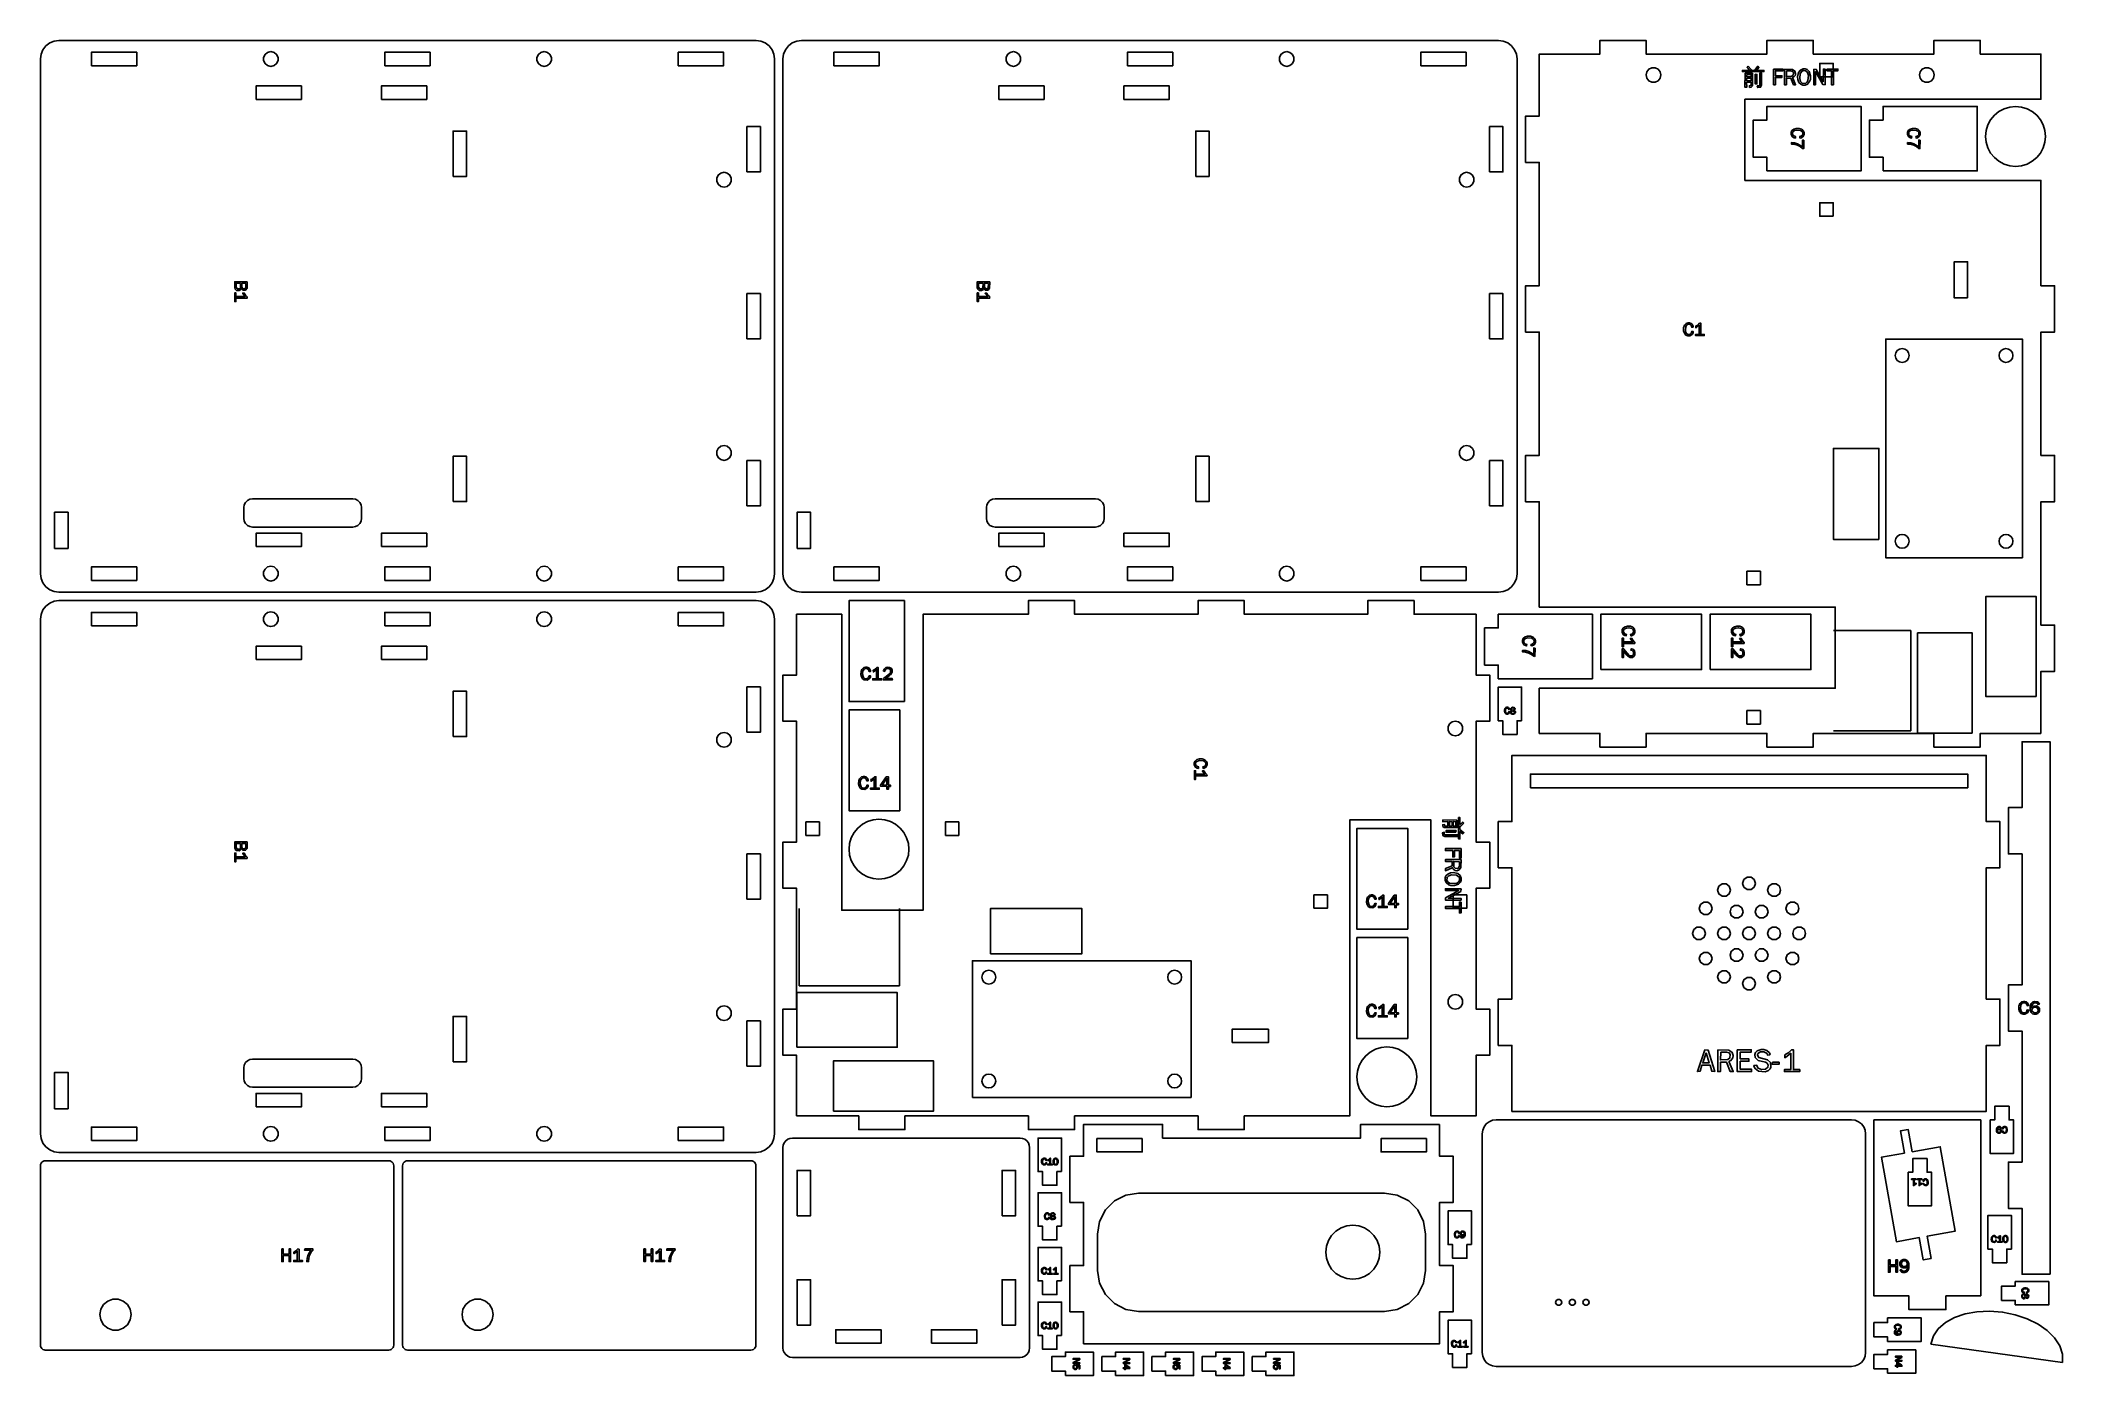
# Model space of a CAD drawing. Header units: millimetres. Extents: x 3 to 447, y 4 to 297.
import ezdxf

# ---------------------------------------------------------------- set-up
doc = ezdxf.new("R2010")
doc.units = ezdxf.units.MM
for name, color, linetype in [('CUT', 1, 'CONTINUOUS'), ('ENGRAVE', 7, 'CONTINUOUS'), ('SCORE', 5, 'CONTINUOUS')]:
    doc.layers.add(name, color=color, linetype=linetype)

msp = doc.modelspace()

# ---------------------------------------------------------------- linework, layer by layer
at = {"layer": 'CUT'}
for points in [[(3, 179.92), (3, 292.93), (3.138, 293.98), (3.545, 294.963), (4.193, 295.807), (5.037, 296.455), (6.02, 296.862), (7.07, 297), (160.08, 297), (161.13, 296.862), (162.113, 296.455), (162.957, 295.807), (163.605, 294.963), (164.012, 293.98), (164.15, 292.93), (164.15, 179.92), (164.012, 178.87), (163.605, 177.887), (162.957, 177.043), (162.113, 176.395), (161.13, 175.988), (160.08, 175.85), (7.07, 175.85), (6.02, 175.988), (5.037, 176.395), (4.193, 177.043), (3.545, 177.887), (3.138, 178.87)], [(14.2, 291.45), (14.2, 294.4), (24.15, 294.4), (24.15, 291.45)], [(53.575, 294.548), (54.279, 294.387), (54.844, 293.937), (55.157, 293.286), (55.157, 292.564), (54.844, 291.913), (54.279, 291.463), (53.575, 291.302), (52.871, 291.463), (52.306, 291.913), (51.993, 292.564), (51.993, 293.286), (52.306, 293.937), (52.871, 294.387)], [(78.6, 291.45), (78.6, 294.4), (88.55, 294.4), (88.55, 291.45)], [(113.575, 294.548), (114.279, 294.387), (114.844, 293.937), (115.157, 293.286), (115.157, 292.564), (114.844, 291.913), (114.279, 291.463), (113.575, 291.302), (112.871, 291.463), (112.306, 291.913), (111.993, 292.564), (111.993, 293.286), (112.306, 293.937), (112.871, 294.387)], [(143, 291.45), (143, 294.4), (152.95, 294.4), (152.95, 291.45)], [(166, 179.92), (166, 292.93), (166.138, 293.98), (166.545, 294.963), (167.193, 295.807), (168.037, 296.455), (169.02, 296.862), (170.07, 297), (323.08, 297), (324.13, 296.862), (325.113, 296.455), (325.957, 295.807), (326.605, 294.963), (327.012, 293.98), (327.15, 292.93), (327.15, 179.92), (327.012, 178.87), (326.605, 177.887), (325.957, 177.043), (325.113, 176.395), (324.13, 175.988), (323.08, 175.85), (170.07, 175.85), (169.02, 175.988), (168.037, 176.395), (167.193, 177.043), (166.545, 177.887), (166.138, 178.87)], [(177.2, 291.45), (177.2, 294.4), (187.15, 294.4), (187.15, 291.45)], [(216.575, 294.548), (217.279, 294.387), (217.844, 293.937), (218.157, 293.286), (218.157, 292.564), (217.844, 291.913), (217.279, 291.463), (216.575, 291.302), (215.871, 291.463), (215.306, 291.913), (214.993, 292.564), (214.993, 293.286), (215.306, 293.937), (215.871, 294.387)], [(241.6, 291.45), (241.6, 294.4), (251.55, 294.4), (251.55, 291.45)], [(276.575, 294.548), (277.279, 294.387), (277.844, 293.937), (278.157, 293.286), (278.157, 292.564), (277.844, 291.913), (277.279, 291.463), (276.575, 291.302), (275.871, 291.463), (275.306, 291.913), (274.993, 292.564), (274.993, 293.286), (275.306, 293.937), (275.871, 294.387)], [(306, 291.45), (306, 294.4), (315.95, 294.4), (315.95, 291.45)], [(442.15, 144.85), (428.817, 144.85), (428.817, 141.85), (418.667, 141.85), (418.667, 144.85), (392.15, 144.85), (392.15, 141.85), (382, 141.85), (382, 144.85), (355.483, 144.85), (355.483, 141.85), (345.333, 141.85), (345.333, 144.85), (332, 144.85), (332, 154.75), (397, 154.75), (397, 172.6), (332, 172.6), (332, 195.725), (329, 195.725), (329, 205.875), (332, 205.875), (332, 232.975), (329, 232.975), (329, 243.125), (332, 243.125), (332, 270.225), (329, 270.225), (329, 280.375), (332, 280.375), (332, 294), (345.333, 294), (345.333, 297), (355.483, 297), (355.483, 294), (382, 294), (382, 297), (392.15, 297), (392.15, 294), (418.667, 294), (418.667, 297), (428.817, 297), (428.817, 294), (442.15, 294), (442.15, 284.1), (377.15, 284.1), (377.15, 266.25), (442.15, 266.25), (442.15, 243.125), (445.15, 243.125), (445.15, 232.975), (442.15, 232.975), (442.15, 205.875), (445.15, 205.875), (445.15, 195.725), (442.15, 195.725), (442.15, 168.625), (445.15, 168.625), (445.15, 158.475), (442.15, 158.475)], [(355.452, 289.425), (355.613, 290.129), (356.063, 290.694), (356.714, 291.007), (357.436, 291.007), (358.087, 290.694), (358.537, 290.129), (358.698, 289.425), (358.537, 288.721), (358.087, 288.156), (357.436, 287.843), (356.714, 287.843), (356.063, 288.156), (355.613, 288.721)], [(396.55, 289), (393.6, 289), (393.6, 291.95), (396.55, 291.95)], [(415.452, 289.425), (415.613, 290.129), (416.063, 290.694), (416.714, 291.007), (417.436, 291.007), (418.087, 290.694), (418.537, 290.129), (418.698, 289.425), (418.537, 288.721), (418.087, 288.156), (417.436, 287.843), (416.714, 287.843), (416.063, 288.156), (415.613, 288.721)], [(50.35, 284.05), (50.35, 287), (60.3, 287), (60.3, 284.05)], [(77.85, 284.05), (77.85, 287), (87.8, 287), (87.8, 284.05)], [(213.35, 284.05), (213.35, 287), (223.3, 287), (223.3, 284.05)], [(240.85, 284.05), (240.85, 287), (250.8, 287), (250.8, 284.05)], [(382, 268.35), (382, 271.35), (379, 271.35), (379, 279.5), (382, 279.5), (382, 282.5), (402.675, 282.5), (402.675, 268.35)], [(407.5, 268.35), (407.5, 271.35), (404.5, 271.35), (404.5, 279.5), (407.5, 279.5), (407.5, 282.5), (428.175, 282.5), (428.175, 268.35)], [(443.151, 275.925), (443.024, 277.207), (442.65, 278.441), (442.043, 279.578), (441.225, 280.574), (440.228, 281.392), (439.092, 281.999), (437.858, 282.374), (436.575, 282.5), (435.293, 282.374), (434.059, 281.999), (432.922, 281.392), (431.926, 280.574), (431.108, 279.578), (430.501, 278.441), (430.126, 277.207), (430, 275.925), (430.126, 274.642), (430.501, 273.408), (431.108, 272.272), (431.926, 271.275), (432.922, 270.457), (434.059, 269.85), (435.293, 269.476), (436.575, 269.349), (437.858, 269.476), (439.092, 269.85), (440.228, 270.457), (441.225, 271.275), (442.043, 272.272), (442.65, 273.408), (443.024, 274.642)], [(93.6, 267.15), (93.6, 277.1), (96.55, 277.1), (96.55, 267.15)], [(158.1, 268.117), (158.1, 278.067), (161.05, 278.067), (161.05, 268.117)], [(256.6, 267.15), (256.6, 277.1), (259.55, 277.1), (259.55, 267.15)], [(321.1, 268.117), (321.1, 278.067), (324.05, 278.067), (324.05, 268.117)], [(153.075, 268.048), (153.779, 267.887), (154.344, 267.437), (154.657, 266.786), (154.657, 266.064), (154.344, 265.413), (153.779, 264.963), (153.075, 264.802), (152.371, 264.963), (151.806, 265.413), (151.493, 266.064), (151.493, 266.786), (151.806, 267.437), (152.371, 267.887)], [(316.075, 268.048), (316.779, 267.887), (317.344, 267.437), (317.657, 266.786), (317.657, 266.064), (317.344, 265.413), (316.779, 264.963), (316.075, 264.802), (315.371, 264.963), (314.806, 265.413), (314.493, 266.064), (314.493, 266.786), (314.806, 267.437), (315.371, 267.887)], [(396.55, 258.4), (393.6, 258.4), (393.6, 261.35), (396.55, 261.35)], [(426.05, 240.45), (423.1, 240.45), (423.1, 248.4), (426.05, 248.4)], [(158.1, 231.45), (158.1, 241.4), (161.05, 241.4), (161.05, 231.45)], [(321.1, 231.45), (321.1, 241.4), (324.05, 241.4), (324.05, 231.45)], [(410.151, 227.825), (410.267, 228.408), (410.598, 228.902), (411.092, 229.233), (411.675, 229.349), (412.258, 229.233), (412.752, 228.902), (413.083, 228.408), (413.199, 227.825), (413.083, 227.242), (412.752, 226.748), (412.258, 226.417), (411.675, 226.301), (411.092, 226.417), (410.598, 226.748), (410.267, 227.242)], [(432.951, 227.825), (433.067, 228.408), (433.398, 228.902), (433.892, 229.233), (434.475, 229.349), (435.058, 229.233), (435.552, 228.902), (435.883, 228.408), (435.999, 227.825), (435.883, 227.242), (435.552, 226.748), (435.058, 226.417), (434.475, 226.301), (433.892, 226.417), (433.398, 226.748), (433.067, 227.242)], [(93.6, 195.75), (93.6, 205.7), (96.55, 205.7), (96.55, 195.75)], [(153.075, 208.048), (153.779, 207.887), (154.344, 207.437), (154.657, 206.786), (154.657, 206.064), (154.344, 205.413), (153.779, 204.963), (153.075, 204.802), (152.371, 204.963), (151.806, 205.413), (151.493, 206.064), (151.493, 206.786), (151.806, 207.437), (152.371, 207.887)], [(158.1, 194.783), (158.1, 204.733), (161.05, 204.733), (161.05, 194.783)], [(256.6, 195.75), (256.6, 205.7), (259.55, 205.7), (259.55, 195.75)], [(316.075, 208.048), (316.779, 207.887), (317.344, 207.437), (317.657, 206.786), (317.657, 206.064), (317.344, 205.413), (316.779, 204.963), (316.075, 204.802), (315.371, 204.963), (314.806, 205.413), (314.493, 206.064), (314.493, 206.786), (314.806, 207.437), (315.371, 207.887)], [(321.1, 194.783), (321.1, 204.733), (324.05, 204.733), (324.05, 194.783)], [(71.569, 196.35), (72.17, 196.255), (72.706, 195.982), (73.132, 195.556), (73.405, 195.02), (73.5, 194.419), (73.5, 192.081), (73.405, 191.48), (73.132, 190.944), (72.706, 190.518), (72.17, 190.245), (71.569, 190.15), (49.581, 190.15), (48.98, 190.245), (48.444, 190.518), (48.018, 190.944), (47.745, 191.48), (47.65, 192.081), (47.65, 194.419), (47.745, 195.02), (48.018, 195.556), (48.444, 195.982), (48.98, 196.255), (49.581, 196.35)], [(234.569, 196.35), (235.17, 196.255), (235.706, 195.982), (236.132, 195.556), (236.405, 195.02), (236.5, 194.419), (236.5, 192.081), (236.405, 191.48), (236.132, 190.944), (235.706, 190.518), (235.17, 190.245), (234.569, 190.15), (212.581, 190.15), (211.98, 190.245), (211.444, 190.518), (211.018, 190.944), (210.745, 191.48), (210.65, 192.081), (210.65, 194.419), (210.745, 195.02), (211.018, 195.556), (211.444, 195.982), (211.98, 196.255), (212.581, 196.35)], [(6.1, 185.45), (6.1, 193.4), (9.05, 193.4), (9.05, 185.45)], [(169.1, 185.45), (169.1, 193.4), (172.05, 193.4), (172.05, 185.45)], [(50.35, 185.85), (50.35, 188.8), (60.3, 188.8), (60.3, 185.85)], [(77.85, 185.85), (77.85, 188.8), (87.8, 188.8), (87.8, 185.85)], [(213.35, 185.85), (213.35, 188.8), (223.3, 188.8), (223.3, 185.85)], [(240.85, 185.85), (240.85, 188.8), (250.8, 188.8), (250.8, 185.85)], [(410.151, 187.025), (410.267, 187.608), (410.598, 188.102), (411.092, 188.433), (411.675, 188.549), (412.258, 188.433), (412.752, 188.102), (413.083, 187.608), (413.199, 187.025), (413.083, 186.442), (412.752, 185.948), (412.258, 185.617), (411.675, 185.501), (411.092, 185.617), (410.598, 185.948), (410.267, 186.442)], [(432.951, 187.025), (433.067, 187.608), (433.398, 188.102), (433.892, 188.433), (434.475, 188.549), (435.058, 188.433), (435.552, 188.102), (435.883, 187.608), (435.999, 187.025), (435.883, 186.442), (435.552, 185.948), (435.058, 185.617), (434.475, 185.501), (433.892, 185.617), (433.398, 185.948), (433.067, 186.442)], [(14.2, 178.45), (14.2, 181.4), (24.15, 181.4), (24.15, 178.45)], [(53.575, 181.548), (54.279, 181.387), (54.844, 180.937), (55.157, 180.286), (55.157, 179.564), (54.844, 178.913), (54.279, 178.463), (53.575, 178.302), (52.871, 178.463), (52.306, 178.913), (51.993, 179.564), (51.993, 180.286), (52.306, 180.937), (52.871, 181.387)], [(78.6, 178.45), (78.6, 181.4), (88.55, 181.4), (88.55, 178.45)], [(113.575, 181.548), (114.279, 181.387), (114.844, 180.937), (115.157, 180.286), (115.157, 179.564), (114.844, 178.913), (114.279, 178.463), (113.575, 178.302), (112.871, 178.463), (112.306, 178.913), (111.993, 179.564), (111.993, 180.286), (112.306, 180.937), (112.871, 181.387)], [(143, 178.45), (143, 181.4), (152.95, 181.4), (152.95, 178.45)], [(177.2, 178.45), (177.2, 181.4), (187.15, 181.4), (187.15, 178.45)], [(216.575, 181.548), (217.279, 181.387), (217.844, 180.937), (218.157, 180.286), (218.157, 179.564), (217.844, 178.913), (217.279, 178.463), (216.575, 178.302), (215.871, 178.463), (215.306, 178.913), (214.993, 179.564), (214.993, 180.286), (215.306, 180.937), (215.871, 181.387)], [(241.6, 178.45), (241.6, 181.4), (251.55, 181.4), (251.55, 178.45)], [(276.575, 181.548), (277.279, 181.387), (277.844, 180.937), (278.157, 180.286), (278.157, 179.564), (277.844, 178.913), (277.279, 178.463), (276.575, 178.302), (275.871, 178.463), (275.306, 178.913), (274.993, 179.564), (274.993, 180.286), (275.306, 180.937), (275.871, 181.387)], [(306, 178.45), (306, 181.4), (315.95, 181.4), (315.95, 178.45)], [(380.55, 177.5), (377.6, 177.5), (377.6, 180.45), (380.55, 180.45)], [(3, 56.92), (3, 169.93), (3.138, 170.98), (3.545, 171.963), (4.193, 172.807), (5.037, 173.455), (6.02, 173.862), (7.07, 174), (160.08, 174), (161.13, 173.862), (162.113, 173.455), (162.957, 172.807), (163.605, 171.963), (164.012, 170.98), (164.15, 169.93), (164.15, 56.92), (164.012, 55.87), (163.605, 54.887), (162.957, 54.043), (162.113, 53.395), (161.13, 52.988), (160.08, 52.85), (7.07, 52.85), (6.02, 52.988), (5.037, 53.395), (4.193, 54.043), (3.545, 54.887), (3.138, 55.87)], [(169, 60.85), (169, 74.183), (166, 74.183), (166, 84.333), (169, 84.333), (169, 110.85), (166, 110.85), (166, 121), (169, 121), (169, 147.517), (166, 147.517), (166, 157.667), (169, 157.667), (169, 171), (178.9, 171), (178.9, 106), (196.75, 106), (196.75, 171), (219.875, 171), (219.875, 174), (230.025, 174), (230.025, 171), (257.125, 171), (257.125, 174), (267.275, 174), (267.275, 171), (294.375, 171), (294.375, 174), (304.525, 174), (304.525, 171), (318.15, 171), (318.15, 157.667), (321.15, 157.667), (321.15, 147.517), (318.15, 147.517), (318.15, 121), (321.15, 121), (321.15, 110.85), (318.15, 110.85), (318.15, 84.333), (321.15, 84.333), (321.15, 74.183), (318.15, 74.183), (318.15, 60.85), (308.25, 60.85), (308.25, 125.85), (290.4, 125.85), (290.4, 60.85), (267.275, 60.85), (267.275, 57.85), (257.125, 57.85), (257.125, 60.85), (230.025, 60.85), (230.025, 57.85), (219.875, 57.85), (219.875, 60.85), (192.775, 60.85), (192.775, 57.85), (182.625, 57.85), (182.625, 60.85)], [(192.65, 151.85), (180.5, 151.85), (180.5, 174), (192.65, 174)], [(14.2, 168.45), (14.2, 171.4), (24.15, 171.4), (24.15, 168.45)], [(53.575, 171.548), (54.279, 171.387), (54.844, 170.937), (55.157, 170.286), (55.157, 169.564), (54.844, 168.913), (54.279, 168.463), (53.575, 168.302), (52.871, 168.463), (52.306, 168.913), (51.993, 169.564), (51.993, 170.286), (52.306, 170.937), (52.871, 171.387)], [(78.6, 168.45), (78.6, 171.4), (88.55, 171.4), (88.55, 168.45)], [(113.575, 171.548), (114.279, 171.387), (114.844, 170.937), (115.157, 170.286), (115.157, 169.564), (114.844, 168.913), (114.279, 168.463), (113.575, 168.302), (112.871, 168.463), (112.306, 168.913), (111.993, 169.564), (111.993, 170.286), (112.306, 170.937), (112.871, 171.387)], [(143, 168.45), (143, 171.4), (152.95, 171.4), (152.95, 168.45)], [(323, 156.85), (323, 159.85), (320, 159.85), (320, 168), (323, 168), (323, 171), (343.675, 171), (343.675, 156.85)], [(345.5, 158.85), (345.5, 171), (367.65, 171), (367.65, 158.85)], [(369.5, 158.85), (369.5, 171), (391.65, 171), (391.65, 158.85)], [(50.35, 161.05), (50.35, 164), (60.3, 164), (60.3, 161.05)], [(77.85, 161.05), (77.85, 164), (87.8, 164), (87.8, 161.05)], [(93.6, 144.15), (93.6, 154.1), (96.55, 154.1), (96.55, 144.15)], [(158.1, 145.117), (158.1, 155.067), (161.05, 155.067), (161.05, 145.117)], [(328.15, 147.625), (327.15, 147.625), (327.15, 144.625), (324, 144.625), (324, 147.625), (323, 147.625), (323, 155), (328.15, 155)], [(191.65, 127.85), (180.5, 127.85), (180.5, 150), (191.65, 150)], [(313.575, 147.548), (314.279, 147.387), (314.844, 146.937), (315.157, 146.286), (315.157, 145.564), (314.844, 144.913), (314.279, 144.463), (313.575, 144.302), (312.871, 144.463), (312.306, 144.913), (311.993, 145.564), (311.993, 146.286), (312.306, 146.937), (312.871, 147.387)], [(380.55, 146.9), (377.6, 146.9), (377.6, 149.85), (380.55, 149.85)], [(153.075, 145.048), (153.779, 144.887), (154.344, 144.437), (154.657, 143.786), (154.657, 143.064), (154.344, 142.413), (153.779, 141.963), (153.075, 141.802), (152.371, 141.963), (151.806, 142.413), (151.493, 143.064), (151.493, 143.786), (151.806, 144.437), (152.371, 144.887)], [(444.15, 26.1), (438, 26.1), (438, 40.558), (435, 40.558), (435, 50.708), (438, 50.708), (438, 79.475), (435, 79.475), (435, 89.625), (438, 89.625), (438, 118.392), (435, 118.392), (435, 128.542), (438, 128.542), (438, 143), (444.15, 143)], [(326, 61.85), (430.15, 61.85), (430.15, 76.35), (433.15, 76.35), (433.15, 86.5), (430.15, 86.5), (430.15, 115.35), (433.15, 115.35), (433.15, 125.5), (430.15, 125.5), (430.15, 140), (326, 140), (326, 125.5), (323, 125.5), (323, 115.35), (326, 115.35), (326, 86.5), (323, 86.5), (323, 76.35), (326, 76.35)], [(171.05, 122.45), (171.05, 125.4), (174, 125.4), (174, 122.45)], [(193.651, 119.425), (193.524, 120.707), (193.15, 121.941), (192.543, 123.078), (191.725, 124.074), (190.728, 124.892), (189.592, 125.499), (188.358, 125.874), (187.075, 126), (185.793, 125.874), (184.559, 125.499), (183.422, 124.892), (182.426, 124.074), (181.608, 123.078), (181.001, 121.941), (180.626, 120.707), (180.5, 119.425), (180.626, 118.142), (181.001, 116.908), (181.608, 115.772), (182.426, 114.775), (183.422, 113.957), (184.559, 113.35), (185.793, 112.976), (187.075, 112.849), (188.358, 112.976), (189.592, 113.35), (190.728, 113.957), (191.725, 114.775), (192.543, 115.772), (193.15, 116.908), (193.524, 118.142)], [(201.65, 122.45), (201.65, 125.4), (204.6, 125.4), (204.6, 122.45)], [(303.15, 101.85), (292, 101.85), (292, 124), (303.15, 124)], [(158.1, 108.45), (158.1, 118.4), (161.05, 118.4), (161.05, 108.45)], [(373.996, 110.451), (373.725, 111.287), (373.014, 111.803), (372.136, 111.803), (371.425, 111.287), (371.154, 110.451), (371.425, 109.616), (372.136, 109.1), (373.014, 109.1), (373.725, 109.616)], [(379.496, 111.925), (379.225, 112.76), (378.514, 113.277), (377.636, 113.277), (376.925, 112.76), (376.654, 111.925), (376.925, 111.09), (377.636, 110.573), (378.514, 110.573), (379.225, 111.09)], [(384.996, 110.451), (384.725, 111.287), (384.014, 111.803), (383.136, 111.803), (382.425, 111.287), (382.154, 110.451), (382.425, 109.616), (383.136, 109.1), (384.014, 109.1), (384.725, 109.616)], [(282.55, 106.45), (282.55, 109.4), (285.5, 109.4), (285.5, 106.45)], [(313.15, 106.45), (313.15, 109.4), (316.1, 109.4), (316.1, 106.45)], [(369.97, 106.425), (369.698, 107.26), (368.988, 107.777), (368.11, 107.777), (367.399, 107.26), (367.128, 106.425), (367.399, 105.59), (368.11, 105.073), (368.988, 105.073), (369.698, 105.59)], [(376.746, 105.688), (376.475, 106.523), (375.764, 107.04), (374.886, 107.04), (374.175, 106.523), (373.904, 105.688), (374.175, 104.853), (374.886, 104.337), (375.764, 104.337), (376.475, 104.853)], [(382.246, 105.688), (381.975, 106.523), (381.264, 107.04), (380.386, 107.04), (379.675, 106.523), (379.404, 105.688), (379.675, 104.853), (380.386, 104.337), (381.264, 104.337), (381.975, 104.853)], [(389.022, 106.425), (388.751, 107.26), (388.04, 107.777), (387.162, 107.777), (386.452, 107.26), (386.18, 106.425), (386.452, 105.59), (387.162, 105.073), (388.04, 105.073), (388.751, 105.59)], [(368.496, 100.925), (368.225, 101.76), (367.514, 102.277), (366.636, 102.277), (365.925, 101.76), (365.654, 100.925), (365.925, 100.09), (366.636, 99.573), (367.514, 99.573), (368.225, 100.09)], [(373.996, 100.925), (373.725, 101.76), (373.014, 102.277), (372.136, 102.277), (371.425, 101.76), (371.154, 100.925), (371.425, 100.09), (372.136, 99.573), (373.014, 99.573), (373.725, 100.09)], [(379.496, 100.925), (379.225, 101.76), (378.514, 102.277), (377.636, 102.277), (376.925, 101.76), (376.654, 100.925), (376.925, 100.09), (377.636, 99.573), (378.514, 99.573), (379.225, 100.09)], [(384.996, 100.925), (384.725, 101.76), (384.014, 102.277), (383.136, 102.277), (382.425, 101.76), (382.154, 100.925), (382.425, 100.09), (383.136, 99.573), (384.014, 99.573), (384.725, 100.09)], [(390.496, 100.925), (390.225, 101.76), (389.514, 102.277), (388.636, 102.277), (387.925, 101.76), (387.654, 100.925), (387.925, 100.09), (388.636, 99.573), (389.514, 99.573), (390.225, 100.09)], [(303.15, 77.85), (292, 77.85), (292, 100), (303.15, 100)], [(369.97, 95.425), (369.698, 96.26), (368.988, 96.777), (368.11, 96.777), (367.399, 96.26), (367.128, 95.425), (367.399, 94.59), (368.11, 94.073), (368.988, 94.073), (369.698, 94.59)], [(376.746, 96.162), (376.475, 96.997), (375.764, 97.513), (374.886, 97.513), (374.175, 96.997), (373.904, 96.162), (374.175, 95.327), (374.886, 94.81), (375.764, 94.81), (376.475, 95.327)], [(382.246, 96.162), (381.975, 96.997), (381.264, 97.513), (380.386, 97.513), (379.675, 96.997), (379.404, 96.162), (379.675, 95.327), (380.386, 94.81), (381.264, 94.81), (381.975, 95.327)], [(389.022, 95.425), (388.751, 96.26), (388.04, 96.777), (387.162, 96.777), (386.452, 96.26), (386.18, 95.425), (386.452, 94.59), (387.162, 94.073), (388.04, 94.073), (388.751, 94.59)], [(211.175, 92.849), (211.758, 92.733), (212.252, 92.402), (212.583, 91.908), (212.699, 91.325), (212.583, 90.742), (212.252, 90.248), (211.758, 89.917), (211.175, 89.801), (210.592, 89.917), (210.098, 90.248), (209.767, 90.742), (209.651, 91.325), (209.767, 91.908), (210.098, 92.402), (210.592, 92.733)], [(251.975, 92.849), (252.558, 92.733), (253.052, 92.402), (253.383, 91.908), (253.499, 91.325), (253.383, 90.742), (253.052, 90.248), (252.558, 89.917), (251.975, 89.801), (251.392, 89.917), (250.898, 90.248), (250.567, 90.742), (250.451, 91.325), (250.567, 91.908), (250.898, 92.402), (251.392, 92.733)], [(373.996, 91.399), (373.725, 92.234), (373.014, 92.75), (372.136, 92.75), (371.425, 92.234), (371.154, 91.399), (371.425, 90.563), (372.136, 90.047), (373.014, 90.047), (373.725, 90.563)], [(379.496, 89.925), (379.225, 90.76), (378.514, 91.277), (377.636, 91.277), (376.925, 90.76), (376.654, 89.925), (376.925, 89.09), (377.636, 88.573), (378.514, 88.573), (379.225, 89.09)], [(384.996, 91.399), (384.725, 92.234), (384.014, 92.75), (383.136, 92.75), (382.425, 92.234), (382.154, 91.399), (382.425, 90.563), (383.136, 90.047), (384.014, 90.047), (384.725, 90.563)], [(153.075, 85.048), (153.779, 84.887), (154.344, 84.437), (154.657, 83.786), (154.657, 83.064), (154.344, 82.413), (153.779, 81.963), (153.075, 81.802), (152.371, 81.963), (151.806, 82.413), (151.493, 83.064), (151.493, 83.786), (151.806, 84.437), (152.371, 84.887)], [(313.575, 87.548), (314.279, 87.387), (314.844, 86.937), (315.157, 86.286), (315.157, 85.564), (314.844, 84.913), (314.279, 84.463), (313.575, 84.302), (312.871, 84.463), (312.306, 84.913), (311.993, 85.564), (311.993, 86.286), (312.306, 86.937), (312.871, 87.387)], [(93.6, 72.75), (93.6, 82.7), (96.55, 82.7), (96.55, 72.75)], [(158.1, 71.783), (158.1, 81.733), (161.05, 81.733), (161.05, 71.783)], [(264.6, 76.95), (264.6, 79.9), (272.55, 79.9), (272.55, 76.95)], [(305.151, 69.425), (305.024, 70.707), (304.65, 71.941), (304.043, 73.078), (303.225, 74.074), (302.228, 74.892), (301.092, 75.499), (299.858, 75.874), (298.575, 76), (297.293, 75.874), (296.059, 75.499), (294.922, 74.892), (293.926, 74.074), (293.108, 73.078), (292.501, 71.941), (292.126, 70.707), (292, 69.425), (292.126, 68.142), (292.501, 66.908), (293.108, 65.772), (293.926, 64.775), (294.922, 63.957), (296.059, 63.35), (297.293, 62.976), (298.575, 62.849), (299.858, 62.976), (301.092, 63.35), (302.228, 63.957), (303.225, 64.775), (304.043, 65.772), (304.65, 66.908), (305.024, 68.142)], [(71.569, 73.35), (72.17, 73.255), (72.706, 72.982), (73.132, 72.556), (73.405, 72.02), (73.5, 71.419), (73.5, 69.081), (73.405, 68.48), (73.132, 67.944), (72.706, 67.518), (72.17, 67.245), (71.569, 67.15), (49.581, 67.15), (48.98, 67.245), (48.444, 67.518), (48.018, 67.944), (47.745, 68.48), (47.65, 69.081), (47.65, 71.419), (47.745, 72.02), (48.018, 72.556), (48.444, 72.982), (48.98, 73.255), (49.581, 73.35)], [(6.1, 62.45), (6.1, 70.4), (9.05, 70.4), (9.05, 62.45)], [(211.175, 70.049), (211.758, 69.933), (212.252, 69.602), (212.583, 69.108), (212.699, 68.525), (212.583, 67.942), (212.252, 67.448), (211.758, 67.117), (211.175, 67.001), (210.592, 67.117), (210.098, 67.448), (209.767, 67.942), (209.651, 68.525), (209.767, 69.108), (210.098, 69.602), (210.592, 69.933)], [(251.975, 70.049), (252.558, 69.933), (253.052, 69.602), (253.383, 69.108), (253.499, 68.525), (253.383, 67.942), (253.052, 67.448), (252.558, 67.117), (251.975, 67.001), (251.392, 67.117), (250.898, 67.448), (250.567, 67.942), (250.451, 68.525), (250.567, 69.108), (250.898, 69.602), (251.392, 69.933)], [(50.35, 62.85), (50.35, 65.8), (60.3, 65.8), (60.3, 62.85)], [(77.85, 62.85), (77.85, 65.8), (87.8, 65.8), (87.8, 62.85)], [(431, 60), (432, 60), (432, 63), (435.15, 63), (435.15, 60), (436.15, 60), (436.15, 52.625), (431, 52.625)], [(14.2, 55.45), (14.2, 58.4), (24.15, 58.4), (24.15, 55.45)], [(53.575, 58.548), (54.279, 58.387), (54.844, 57.937), (55.157, 57.286), (55.157, 56.564), (54.844, 55.913), (54.279, 55.463), (53.575, 55.302), (52.871, 55.463), (52.306, 55.913), (51.993, 56.564), (51.993, 57.286), (52.306, 57.937), (52.871, 58.387)], [(78.6, 55.45), (78.6, 58.4), (88.55, 58.4), (88.55, 55.45)], [(113.575, 58.548), (114.279, 58.387), (114.844, 57.937), (115.157, 57.286), (115.157, 56.564), (114.844, 55.913), (114.279, 55.463), (113.575, 55.302), (112.871, 55.463), (112.306, 55.913), (111.993, 56.564), (111.993, 57.286), (112.306, 57.937), (112.871, 58.387)], [(143, 55.45), (143, 58.4), (152.95, 58.4), (152.95, 55.45)], [(310.15, 59), (292.804, 59), (292.804, 56), (249.346, 56), (249.346, 59), (232, 59), (232, 52), (229, 52), (229, 41.85), (232, 41.85), (232, 28), (229, 28), (229, 17.85), (232, 17.85), (232, 10.85), (310.15, 10.85), (310.15, 17.85), (313.15, 17.85), (313.15, 28), (310.15, 28), (310.15, 41.85), (313.15, 41.85), (313.15, 52), (310.15, 52)], [(400.58, 5.85), (322.57, 5.85), (321.779, 5.954), (321.037, 6.261), (320.4, 6.75), (319.911, 7.387), (319.604, 8.129), (319.5, 8.92), (319.5, 56.93), (319.604, 57.721), (319.911, 58.463), (320.4, 59.1), (321.037, 59.589), (321.779, 59.896), (322.57, 60), (400.58, 60), (401.371, 59.896), (402.113, 59.589), (402.75, 59.1), (403.239, 58.463), (403.546, 57.721), (403.65, 56.93), (403.65, 8.92), (403.546, 8.129), (403.239, 7.387), (402.75, 6.75), (402.113, 6.261), (401.371, 5.954)], [(428.95, 21.35), (421.3, 21.35), (421.3, 18.35), (413.15, 18.35), (413.15, 21.35), (405.5, 21.35), (405.5, 60), (428.95, 60)], [(418.021, 29.559), (416.297, 29.255), (415.438, 34.13), (410.437, 33.248), (407.164, 51.812), (412.165, 52.694), (411.305, 57.569), (413.028, 57.872), (413.888, 52.998), (420.043, 54.083), (423.316, 35.519), (417.161, 34.434)], [(168.07, 7.85), (218.08, 7.85), (218.612, 7.92), (219.113, 8.127), (219.543, 8.457), (219.873, 8.887), (220.08, 9.388), (220.15, 9.92), (220.15, 53.93), (220.08, 54.462), (219.873, 54.963), (219.543, 55.393), (219.113, 55.723), (218.612, 55.93), (218.08, 56), (168.07, 56), (167.538, 55.93), (167.037, 55.723), (166.607, 55.393), (166.277, 54.963), (166.07, 54.462), (166, 53.93), (166, 9.92), (166.07, 9.388), (166.277, 8.887), (166.607, 8.457), (167.037, 8.127), (167.538, 7.92)], [(227.15, 48.625), (226.15, 48.625), (226.15, 45.625), (223, 45.625), (223, 48.625), (222, 48.625), (222, 56), (227.15, 56)], [(244.85, 55.9), (234.9, 55.9), (234.9, 52.95), (244.85, 52.95)], [(307.25, 55.9), (297.3, 55.9), (297.3, 52.95), (307.25, 52.95)], [(79.48, 9.45), (4.07, 9.45), (3.797, 9.486), (3.537, 9.593), (3.314, 9.764), (3.143, 9.987), (3.036, 10.247), (3, 10.52), (3, 49.93), (3.036, 50.203), (3.143, 50.463), (3.314, 50.686), (3.537, 50.857), (3.797, 50.964), (4.07, 51), (79.48, 51), (79.753, 50.964), (80.013, 50.857), (80.236, 50.686), (80.407, 50.463), (80.514, 50.203), (80.55, 49.93), (80.55, 10.52), (80.514, 10.247), (80.407, 9.987), (80.236, 9.764), (80.013, 9.593), (79.753, 9.486)], [(158.98, 9.45), (83.57, 9.45), (83.297, 9.486), (83.037, 9.593), (82.814, 9.764), (82.643, 9.987), (82.536, 10.247), (82.5, 10.52), (82.5, 49.93), (82.536, 50.203), (82.643, 50.463), (82.814, 50.686), (83.037, 50.857), (83.297, 50.964), (83.57, 51), (158.98, 51), (159.253, 50.964), (159.513, 50.857), (159.736, 50.686), (159.907, 50.463), (160.014, 50.203), (160.05, 49.93), (160.05, 10.52), (160.014, 10.247), (159.907, 9.987), (159.736, 9.764), (159.513, 9.593), (159.253, 9.486)], [(169.1, 38.95), (172.05, 38.95), (172.05, 48.9), (169.1, 48.9)], [(214.1, 38.95), (217.05, 38.95), (217.05, 48.9), (214.1, 48.9)], [(413, 48.5), (414, 48.5), (414, 51.5), (417.15, 51.5), (417.15, 48.5), (418.15, 48.5), (418.15, 41.125), (413, 41.125)], [(227.15, 36.625), (226.15, 36.625), (226.15, 33.625), (223, 33.625), (223, 36.625), (222, 36.625), (222, 44), (227.15, 44)], [(317.15, 32.625), (316.15, 32.625), (316.15, 29.625), (313, 29.625), (313, 32.625), (312, 32.625), (312, 40), (317.15, 40)], [(285.15, 30.925), (285.299, 29.607), (285.737, 28.354), (286.443, 27.231), (287.381, 26.293), (288.504, 25.587), (289.757, 25.149), (291.075, 25), (292.393, 25.149), (293.646, 25.587), (294.769, 26.293), (295.707, 27.231), (296.413, 28.354), (296.851, 29.607), (297, 30.925), (296.851, 32.243), (296.413, 33.496), (295.707, 34.619), (294.769, 35.557), (293.646, 36.263), (292.393, 36.701), (291.075, 36.85), (289.757, 36.701), (288.504, 36.263), (287.381, 35.557), (286.443, 34.619), (285.737, 33.496), (285.299, 32.243)], [(435.65, 31.625), (434.65, 31.625), (434.65, 28.625), (431.5, 28.625), (431.5, 31.625), (430.5, 31.625), (430.5, 39), (435.65, 39)], [(227.15, 24.625), (226.15, 24.625), (226.15, 21.625), (223, 21.625), (223, 24.625), (222, 24.625), (222, 32), (227.15, 32)], [(169.1, 14.95), (172.05, 14.95), (172.05, 24.9), (169.1, 24.9)], [(214.1, 14.95), (217.05, 14.95), (217.05, 24.9), (214.1, 24.9)], [(436.5, 19.35), (436.5, 20.35), (433.5, 20.35), (433.5, 23.5), (436.5, 23.5), (436.5, 24.5), (443.875, 24.5), (443.875, 19.35)], [(16.051, 17.225), (16.258, 18.396), (16.852, 19.426), (17.763, 20.19), (18.88, 20.597), (20.07, 20.597), (21.187, 20.19), (22.098, 19.426), (22.692, 18.396), (22.899, 17.225), (22.692, 16.054), (22.098, 15.024), (21.187, 14.26), (20.07, 13.853), (18.88, 13.853), (17.763, 14.26), (16.852, 15.024), (16.258, 16.054)], [(95.551, 17.225), (95.758, 18.396), (96.352, 19.426), (97.263, 20.19), (98.38, 20.597), (99.57, 20.597), (100.687, 20.19), (101.598, 19.426), (102.192, 18.396), (102.399, 17.225), (102.192, 16.054), (101.598, 15.024), (100.687, 14.26), (99.57, 13.853), (98.38, 13.853), (97.263, 14.26), (96.352, 15.024), (95.758, 16.054)], [(227.15, 12.625), (226.15, 12.625), (226.15, 9.625), (223, 9.625), (223, 12.625), (222, 12.625), (222, 20), (227.15, 20)], [(335.604, 19.925), (335.732, 20.319), (336.068, 20.563), (336.482, 20.563), (336.818, 20.319), (336.946, 19.925), (336.818, 19.531), (336.482, 19.287), (336.068, 19.287), (335.732, 19.531)], [(338.604, 19.925), (338.732, 20.319), (339.068, 20.563), (339.482, 20.563), (339.818, 20.319), (339.946, 19.925), (339.818, 19.531), (339.482, 19.287), (339.068, 19.287), (338.732, 19.531)], [(341.604, 19.925), (341.732, 20.319), (342.068, 20.563), (342.482, 20.563), (342.818, 20.319), (342.946, 19.925), (342.818, 19.531), (342.482, 19.287), (342.068, 19.287), (341.732, 19.531)], [(446.892, 6.695), (446.858, 8.57), (446.269, 10.375), (445.149, 12.115), (443.543, 13.725), (441.512, 15.145), (439.136, 16.322), (436.504, 17.21), (433.718, 17.777), (430.883, 18), (428.109, 17.872), (425.5, 17.396), (423.157, 16.59), (421.169, 15.485), (419.613, 14.121), (418.549, 12.548), (418, 10.756)], [(177.6, 10.95), (187.55, 10.95), (187.55, 13.9), (177.6, 13.9)], [(198.6, 10.95), (208.55, 10.95), (208.55, 13.9), (198.6, 13.9)], [(317.15, 8.625), (316.15, 8.625), (316.15, 5.625), (313, 5.625), (313, 8.625), (312, 8.625), (312, 16), (317.15, 16)], [(408.5, 11.35), (408.5, 12.35), (405.5, 12.35), (405.5, 15.5), (408.5, 15.5), (408.5, 16.5), (415.875, 16.5), (415.875, 11.35)], [(228, 3.85), (228, 4.85), (225, 4.85), (225, 8), (228, 8), (228, 9), (234.15, 9), (234.15, 3.85)], [(239, 3.85), (239, 4.85), (236, 4.85), (236, 8), (239, 8), (239, 9), (245.15, 9), (245.15, 3.85)], [(250, 3.85), (250, 4.85), (247, 4.85), (247, 8), (250, 8), (250, 9), (256.15, 9), (256.15, 3.85)], [(261, 3.85), (261, 4.85), (258, 4.85), (258, 8), (261, 8), (261, 9), (267.15, 9), (267.15, 3.85)], [(272, 3.85), (272, 4.85), (269, 4.85), (269, 8), (272, 8), (272, 9), (278.15, 9), (278.15, 3.85)], [(408.5, 4.35), (408.5, 5.35), (405.5, 5.35), (405.5, 8.5), (408.5, 8.5), (408.5, 9.5), (414.65, 9.5), (414.65, 4.35)]]:
    msp.add_lwpolyline(points, close=True, dxfattribs=at)
at = {"layer": 'ENGRAVE'}
for points in [[(377.882, 291.321), (378.559, 290.592), (378.455, 290.435), (379.236, 290.435), (379.966, 291.321), (380.226, 291.06), (379.705, 290.435), (381.32, 290.435), (381.32, 290.175), (376.632, 290.175), (376.632, 290.435), (378.143, 290.435), (377.882, 290.852), (377.622, 291.06)], [(377.205, 289.81), (378.82, 289.81), (378.82, 286.998), (378.559, 286.738), (378.195, 286.685), (378.143, 287.05), (378.507, 287.154), (378.507, 287.831), (377.518, 287.831), (377.57, 286.738), (377.153, 286.738)], [(377.57, 289.55), (377.518, 288.977), (378.507, 288.977), (378.507, 289.55)], [(377.57, 288.717), (377.518, 288.144), (378.507, 288.144), (378.507, 288.717)], [(379.445, 289.602), (379.809, 289.55), (379.809, 287.467), (379.445, 287.467)], [(380.434, 289.915), (380.799, 289.915), (380.799, 287.154), (380.591, 286.738), (379.966, 286.633), (379.861, 287.05), (380.278, 286.998), (380.434, 287.102)], [(383.455, 290.696), (385.539, 290.696), (385.539, 290.331), (383.872, 290.331), (383.872, 289.238), (385.278, 289.238), (385.278, 288.873), (383.872, 288.873), (383.872, 287.258), (383.455, 287.258)], [(385.851, 290.696), (387.622, 290.644), (388.143, 290.279), (388.299, 289.758), (388.247, 289.394), (387.934, 288.977), (387.674, 288.873), (387.674, 288.717), (388.299, 287.258), (387.83, 287.258), (387.257, 288.717), (386.268, 288.717), (386.268, 287.258), (385.851, 287.258)], [(386.32, 290.331), (386.268, 289.081), (387.466, 289.133), (387.778, 289.394), (387.83, 289.915), (387.674, 290.175), (387.257, 290.331)], [(389.966, 290.748), (390.382, 290.748), (390.851, 290.592), (391.268, 290.175), (391.58, 289.238), (391.528, 288.456), (391.372, 287.988), (390.903, 287.415), (390.382, 287.206), (389.861, 287.206), (389.445, 287.363), (389.028, 287.779), (388.768, 288.404), (388.716, 289.029), (388.924, 289.967), (389.341, 290.488)], [(390.018, 290.383), (389.705, 290.279), (389.289, 289.706), (389.184, 288.613), (389.393, 287.988), (389.757, 287.623), (390.434, 287.571), (390.851, 287.883), (391.007, 288.196), (391.111, 289.29), (391.007, 289.758), (390.799, 290.123), (390.486, 290.331)], [(392.257, 290.696), (392.83, 290.644), (394.341, 287.935), (394.393, 290.696), (394.757, 290.696), (394.757, 287.258), (394.289, 287.31), (393.039, 289.55), (392.778, 289.863), (392.674, 290.175), (392.622, 287.258), (392.257, 287.258)], [(395.174, 290.696), (397.57, 290.696), (397.57, 290.331), (396.58, 290.331), (396.58, 287.258), (396.164, 287.258), (396.164, 290.331), (395.174, 290.331)], [(390.157, 276.696), (390.157, 276.404), (390.032, 276.029), (389.866, 275.821), (389.407, 275.571), (389.241, 275.613), (389.199, 275.904), (389.449, 275.946), (389.741, 276.154), (389.866, 276.404), (389.866, 276.738), (389.741, 276.988), (389.366, 277.238), (388.491, 277.321), (388.032, 277.196), (387.741, 276.988), (387.616, 276.738), (387.657, 276.279), (387.866, 276.029), (388.282, 275.904), (388.241, 275.571), (387.991, 275.613), (387.616, 275.821), (387.324, 276.363), (387.324, 276.779), (387.491, 277.196), (387.907, 277.529), (388.449, 277.696), (389.074, 277.696), (389.657, 277.488), (390.032, 277.113)], [(415.657, 276.696), (415.657, 276.404), (415.532, 276.029), (415.366, 275.821), (414.907, 275.571), (414.741, 275.613), (414.699, 275.904), (414.949, 275.946), (415.241, 276.154), (415.366, 276.404), (415.366, 276.738), (415.241, 276.988), (414.866, 277.238), (413.991, 277.321), (413.532, 277.196), (413.241, 276.988), (413.116, 276.738), (413.157, 276.279), (413.366, 276.029), (413.782, 275.904), (413.741, 275.571), (413.491, 275.613), (413.116, 275.821), (412.824, 276.363), (412.824, 276.779), (412.991, 277.196), (413.407, 277.529), (413.949, 277.696), (414.574, 277.696), (415.157, 277.488), (415.532, 277.113)], [(390.116, 275.071), (390.074, 273.238), (389.824, 273.279), (389.324, 273.696), (388.741, 273.988), (387.991, 274.196), (387.366, 274.238), (387.366, 274.571), (388.074, 274.529), (388.741, 274.321), (389.824, 273.654), (389.824, 275.113)], [(415.616, 275.071), (415.574, 273.238), (415.324, 273.279), (414.824, 273.696), (414.241, 273.988), (413.491, 274.196), (412.866, 274.238), (412.866, 274.571), (413.574, 274.529), (414.241, 274.321), (415.324, 273.654), (415.324, 275.113)], [(48.401, 244.029), (48.359, 242.571), (48.026, 242.196), (47.401, 242.196), (47.192, 242.404), (47.109, 242.613), (46.984, 242.321), (46.609, 242.071), (46.067, 242.113), (45.776, 242.363), (45.651, 242.696), (45.651, 244.029)], [(48.401, 240.696), (48.359, 240.404), (45.901, 240.404), (45.901, 239.654), (45.651, 239.654), (45.651, 241.571), (45.901, 241.571), (45.901, 240.779), (47.942, 240.779), (47.401, 241.446), (47.401, 241.529), (47.734, 241.529), (47.984, 241.071)], [(46.942, 243.654), (45.942, 243.696), (45.942, 242.821), (46.192, 242.446), (46.692, 242.446), (46.901, 242.654)], [(48.109, 243.654), (47.234, 243.696), (47.234, 242.821), (47.442, 242.529), (47.776, 242.488), (48.067, 242.696)], [(211.401, 244.029), (211.359, 242.571), (211.026, 242.196), (210.401, 242.196), (210.192, 242.404), (210.109, 242.613), (209.984, 242.321), (209.609, 242.071), (209.067, 242.113), (208.776, 242.363), (208.651, 242.696), (208.651, 244.029)], [(211.401, 240.696), (211.359, 240.404), (208.901, 240.404), (208.901, 239.654), (208.651, 239.654), (208.651, 241.571), (208.901, 241.571), (208.901, 240.779), (210.942, 240.779), (210.401, 241.446), (210.401, 241.529), (210.734, 241.529), (210.984, 241.071)], [(209.942, 243.654), (208.942, 243.696), (208.942, 242.821), (209.192, 242.446), (209.692, 242.446), (209.901, 242.654)], [(211.109, 243.654), (210.234, 243.696), (210.234, 242.821), (210.442, 242.529), (210.776, 242.488), (211.067, 242.696)], [(364.713, 234.974), (365.005, 234.974), (365.38, 234.849), (365.588, 234.683), (365.838, 234.224), (365.797, 234.058), (365.505, 234.016), (365.463, 234.266), (365.255, 234.558), (365.005, 234.683), (364.672, 234.683), (364.422, 234.558), (364.172, 234.183), (364.088, 233.308), (364.213, 232.849), (364.422, 232.558), (364.672, 232.433), (365.13, 232.474), (365.38, 232.683), (365.505, 233.099), (365.838, 233.058), (365.797, 232.808), (365.588, 232.433), (365.047, 232.141), (364.63, 232.141), (364.213, 232.308), (363.88, 232.724), (363.713, 233.266), (363.713, 233.891), (363.922, 234.474), (364.297, 234.849)], [(367.213, 234.933), (367.505, 234.891), (367.505, 232.433), (368.255, 232.433), (368.255, 232.183), (366.338, 232.183), (366.338, 232.433), (367.13, 232.433), (367.13, 234.474), (366.463, 233.933), (366.38, 233.933), (366.38, 234.266), (366.838, 234.516)], [(331.157, 165.196), (331.157, 164.904), (331.032, 164.529), (330.866, 164.321), (330.407, 164.071), (330.241, 164.113), (330.199, 164.404), (330.449, 164.446), (330.741, 164.654), (330.866, 164.904), (330.866, 165.238), (330.741, 165.488), (330.366, 165.738), (329.491, 165.821), (329.032, 165.696), (328.741, 165.488), (328.616, 165.238), (328.657, 164.779), (328.866, 164.529), (329.282, 164.404), (329.241, 164.071), (328.991, 164.113), (328.616, 164.321), (328.324, 164.863), (328.324, 165.279), (328.491, 165.696), (328.907, 166.029), (329.449, 166.196), (330.074, 166.196), (330.657, 165.988), (331.032, 165.613)], [(353.033, 167.404), (353.033, 167.071), (352.867, 166.654), (352.575, 166.404), (352.283, 166.279), (352.117, 166.279), (352.075, 166.571), (352.492, 166.738), (352.742, 167.113), (352.658, 167.613), (352.325, 167.904), (351.7, 168.029), (351.2, 167.988), (350.783, 167.821), (350.575, 167.613), (350.492, 167.446), (350.492, 167.071), (350.783, 166.696), (351.158, 166.571), (351.117, 166.279), (350.825, 166.321), (350.533, 166.488), (350.2, 167.029), (350.242, 167.654), (350.492, 168.029), (350.908, 168.279), (351.408, 168.404), (352.075, 168.363), (352.533, 168.196), (352.95, 167.738)], [(352.992, 164.904), (352.992, 164.613), (350.492, 164.613), (350.492, 163.863), (350.242, 163.863), (350.242, 165.779), (350.492, 165.779), (350.492, 164.946), (352.533, 164.946), (351.992, 165.654), (352.367, 165.696), (352.533, 165.321), (352.908, 164.904)], [(377.033, 167.404), (377.033, 167.071), (376.867, 166.654), (376.575, 166.404), (376.283, 166.279), (376.117, 166.279), (376.075, 166.571), (376.492, 166.738), (376.742, 167.113), (376.658, 167.613), (376.325, 167.904), (375.7, 168.029), (375.2, 167.988), (374.783, 167.821), (374.575, 167.613), (374.492, 167.446), (374.492, 167.071), (374.783, 166.696), (375.158, 166.571), (375.117, 166.279), (374.825, 166.321), (374.533, 166.488), (374.2, 167.029), (374.242, 167.654), (374.492, 168.029), (374.908, 168.279), (375.408, 168.404), (376.075, 168.363), (376.533, 168.196), (376.95, 167.738)], [(376.992, 164.904), (376.992, 164.613), (374.492, 164.613), (374.492, 163.863), (374.242, 163.863), (374.242, 165.779), (374.492, 165.779), (374.492, 164.946), (376.533, 164.946), (375.992, 165.654), (376.367, 165.696), (376.533, 165.321), (376.908, 164.904)], [(331.116, 163.571), (331.074, 161.738), (330.824, 161.779), (330.324, 162.196), (329.741, 162.488), (328.991, 162.696), (328.366, 162.738), (328.366, 163.071), (329.074, 163.029), (329.741, 162.821), (330.824, 162.154), (330.824, 163.613)], [(353.033, 162.613), (352.992, 162.113), (352.825, 161.779), (352.45, 161.529), (351.95, 161.529), (351.367, 161.904), (351.367, 161.988), (351.117, 162.196), (350.533, 162.988), (350.533, 161.529), (350.242, 161.488), (350.242, 163.446), (350.533, 163.446), (351.283, 162.446), (351.742, 161.988), (352.033, 161.863), (352.367, 161.863), (352.533, 161.946), (352.742, 162.279), (352.742, 162.696), (352.658, 162.863), (352.408, 163.071), (352.117, 163.154), (352.2, 163.446), (352.617, 163.321), (352.95, 162.946)], [(377.033, 162.613), (376.992, 162.113), (376.825, 161.779), (376.45, 161.529), (375.95, 161.529), (375.367, 161.904), (375.367, 161.988), (375.117, 162.196), (374.533, 162.988), (374.533, 161.529), (374.242, 161.488), (374.242, 163.446), (374.533, 163.446), (375.283, 162.446), (375.742, 161.988), (376.033, 161.863), (376.367, 161.863), (376.533, 161.946), (376.742, 162.279), (376.742, 162.696), (376.658, 162.863), (376.408, 163.071), (376.117, 163.154), (376.2, 163.446), (376.617, 163.321), (376.95, 162.946)], [(184.096, 159.383), (184.429, 159.383), (184.846, 159.217), (185.096, 158.925), (185.221, 158.633), (185.221, 158.467), (184.929, 158.425), (184.762, 158.842), (184.387, 159.092), (183.887, 159.008), (183.596, 158.675), (183.471, 158.05), (183.512, 157.55), (183.679, 157.133), (183.887, 156.925), (184.054, 156.842), (184.429, 156.842), (184.804, 157.133), (184.929, 157.508), (185.221, 157.467), (185.179, 157.175), (185.012, 156.883), (184.471, 156.55), (183.846, 156.592), (183.471, 156.842), (183.221, 157.258), (183.096, 157.758), (183.137, 158.425), (183.304, 158.883), (183.762, 159.3)], [(186.596, 159.342), (186.887, 159.342), (186.887, 156.842), (187.637, 156.842), (187.637, 156.592), (185.721, 156.592), (185.721, 156.842), (186.554, 156.842), (186.554, 158.883), (185.846, 158.342), (185.804, 158.717), (186.179, 158.883), (186.596, 159.258)], [(188.887, 159.383), (189.387, 159.342), (189.721, 159.175), (189.971, 158.8), (189.971, 158.3), (189.596, 157.717), (189.512, 157.717), (189.304, 157.467), (188.512, 156.883), (189.971, 156.883), (190.012, 156.592), (188.054, 156.592), (188.054, 156.883), (189.054, 157.633), (189.512, 158.092), (189.637, 158.383), (189.637, 158.717), (189.554, 158.883), (189.221, 159.092), (188.804, 159.092), (188.637, 159.008), (188.429, 158.758), (188.346, 158.467), (188.054, 158.55), (188.179, 158.967), (188.554, 159.3)], [(324.908, 150.578), (325.061, 150.578), (325.258, 150.512), (325.367, 150.425), (325.498, 150.184), (325.477, 150.097), (325.323, 150.075), (325.302, 150.206), (325.192, 150.359), (325.061, 150.425), (324.886, 150.425), (324.755, 150.359), (324.623, 150.162), (324.58, 149.703), (324.645, 149.462), (324.755, 149.309), (324.886, 149.244), (325.127, 149.265), (325.258, 149.375), (325.323, 149.594), (325.498, 149.572), (325.477, 149.44), (325.367, 149.244), (325.083, 149.09), (324.864, 149.09), (324.645, 149.178), (324.47, 149.397), (324.383, 149.681), (324.383, 150.009), (324.492, 150.315), (324.689, 150.512)], [(326.155, 150.578), (326.461, 150.556), (326.614, 150.469), (326.723, 150.294), (326.68, 150.031), (326.461, 149.878), (326.723, 149.703), (326.789, 149.55), (326.767, 149.353), (326.658, 149.2), (326.352, 149.09), (326.089, 149.09), (325.936, 149.134), (325.783, 149.222), (325.673, 149.375), (325.673, 149.572), (325.739, 149.703), (325.87, 149.812), (326.002, 149.856), (325.805, 149.987), (325.739, 150.14), (325.761, 150.337), (325.892, 150.49)], [(326.22, 149.79), (325.914, 149.659), (325.848, 149.55), (325.848, 149.419), (325.914, 149.309), (326.045, 149.244), (326.417, 149.244), (326.592, 149.375), (326.592, 149.572), (326.483, 149.681)], [(326.198, 150.447), (326.023, 150.403), (325.958, 150.337), (325.936, 150.119), (326.023, 150.031), (326.242, 149.944), (326.461, 150.031), (326.548, 150.119), (326.57, 150.228), (326.548, 150.315), (326.461, 150.403)], [(259.124, 138.287), (259.124, 137.995), (258.999, 137.62), (258.833, 137.412), (258.374, 137.162), (258.208, 137.203), (258.166, 137.495), (258.416, 137.537), (258.708, 137.745), (258.833, 137.995), (258.833, 138.328), (258.708, 138.578), (258.333, 138.828), (257.458, 138.912), (256.999, 138.787), (256.708, 138.578), (256.583, 138.328), (256.624, 137.87), (256.833, 137.62), (257.249, 137.495), (257.208, 137.162), (256.958, 137.203), (256.583, 137.412), (256.291, 137.953), (256.291, 138.37), (256.458, 138.787), (256.874, 139.12), (257.416, 139.287), (258.041, 139.287), (258.624, 139.078), (258.999, 138.703)], [(183.596, 135.383), (183.929, 135.383), (184.346, 135.217), (184.596, 134.925), (184.721, 134.633), (184.721, 134.467), (184.429, 134.425), (184.262, 134.842), (183.887, 135.092), (183.387, 135.008), (183.096, 134.675), (182.971, 134.05), (183.012, 133.55), (183.179, 133.133), (183.387, 132.925), (183.554, 132.842), (183.929, 132.842), (184.304, 133.133), (184.429, 133.508), (184.721, 133.467), (184.679, 133.175), (184.512, 132.883), (183.971, 132.55), (183.346, 132.592), (182.971, 132.842), (182.721, 133.258), (182.596, 133.758), (182.637, 134.425), (182.804, 134.883), (183.262, 135.3)], [(186.096, 135.342), (186.387, 135.342), (186.387, 132.842), (187.137, 132.842), (187.137, 132.592), (185.221, 132.592), (185.221, 132.842), (186.054, 132.842), (186.054, 134.883), (185.346, 134.342), (185.304, 134.717), (185.679, 134.883), (186.096, 135.258)], [(188.679, 135.342), (189.137, 135.342), (189.137, 133.508), (189.596, 133.508), (189.596, 133.217), (189.137, 133.217), (189.137, 132.592), (188.804, 132.592), (188.804, 133.217), (187.429, 133.258), (187.429, 133.467)], [(188.804, 135.05), (187.887, 133.675), (187.846, 133.508), (188.804, 133.508)], [(259.083, 135.787), (259.041, 135.495), (256.583, 135.495), (256.583, 134.745), (256.333, 134.745), (256.333, 136.662), (256.583, 136.662), (256.583, 135.87), (258.624, 135.87), (258.083, 136.537), (258.083, 136.62), (258.416, 136.62), (258.666, 136.162)], [(330.075, 132.925), (426.075, 132.925), (426.075, 135.925), (330.075, 135.925)], [(313.96, 125.795), (313.96, 124.18), (311.148, 124.18), (310.887, 124.441), (310.835, 124.805), (311.2, 124.857), (311.304, 124.493), (311.981, 124.493), (311.981, 125.482), (310.887, 125.43), (310.887, 125.847)], [(312.867, 125.43), (312.294, 125.482), (312.294, 124.493), (312.867, 124.493)], [(313.7, 125.43), (313.127, 125.482), (313.127, 124.493), (313.7, 124.493)], [(315.471, 125.118), (314.742, 124.441), (314.585, 124.545), (314.585, 123.764), (315.471, 123.034), (315.21, 122.774), (314.585, 123.295), (314.585, 121.68), (314.325, 121.68), (314.325, 126.368), (314.585, 126.368), (314.585, 124.857), (315.002, 125.118), (315.21, 125.378)], [(48.401, 121.029), (48.359, 119.571), (48.026, 119.196), (47.401, 119.196), (47.192, 119.404), (47.109, 119.613), (46.984, 119.321), (46.609, 119.071), (46.067, 119.113), (45.776, 119.363), (45.651, 119.696), (45.651, 121.029)], [(46.942, 120.654), (45.942, 120.696), (45.942, 119.821), (46.192, 119.446), (46.692, 119.446), (46.901, 119.654)], [(48.109, 120.654), (47.234, 120.696), (47.234, 119.821), (47.442, 119.529), (47.776, 119.488), (48.067, 119.696)], [(314.065, 122.566), (314.065, 122.201), (311.304, 122.201), (310.887, 122.409), (310.783, 123.034), (311.2, 123.139), (311.148, 122.722), (311.252, 122.566)], [(313.752, 123.555), (313.7, 123.191), (311.617, 123.191), (311.617, 123.555)], [(48.401, 117.696), (48.359, 117.404), (45.901, 117.404), (45.901, 116.654), (45.651, 116.654), (45.651, 118.571), (45.901, 118.571), (45.901, 117.779), (47.942, 117.779), (47.401, 118.446), (47.401, 118.529), (47.734, 118.529), (47.984, 118.071)], [(314.846, 119.545), (314.846, 117.461), (314.481, 117.461), (314.481, 119.128), (313.387, 119.128), (313.387, 117.722), (313.023, 117.722), (313.023, 119.128), (311.408, 119.128), (311.408, 119.545)], [(314.846, 117.149), (314.794, 115.378), (314.429, 114.857), (313.908, 114.701), (313.544, 114.753), (313.127, 115.066), (313.023, 115.326), (312.867, 115.326), (311.408, 114.701), (311.408, 115.17), (312.867, 115.743), (312.867, 116.732), (311.408, 116.732), (311.408, 117.149)], [(314.481, 116.68), (313.231, 116.732), (313.283, 115.534), (313.544, 115.222), (314.065, 115.17), (314.325, 115.326), (314.481, 115.743)], [(314.898, 113.034), (314.898, 112.618), (314.742, 112.149), (314.325, 111.732), (313.387, 111.42), (312.606, 111.472), (312.137, 111.628), (311.565, 112.097), (311.356, 112.618), (311.356, 113.139), (311.512, 113.555), (311.929, 113.972), (312.554, 114.232), (313.179, 114.284), (314.117, 114.076), (314.637, 113.659)], [(314.533, 112.982), (314.429, 113.295), (313.856, 113.711), (312.762, 113.816), (312.137, 113.607), (311.773, 113.243), (311.721, 112.566), (312.033, 112.149), (312.346, 111.993), (313.44, 111.889), (313.908, 111.993), (314.273, 112.201), (314.481, 112.514)], [(295.096, 109.383), (295.429, 109.383), (295.846, 109.217), (296.096, 108.925), (296.221, 108.633), (296.221, 108.467), (295.929, 108.425), (295.762, 108.842), (295.387, 109.092), (294.887, 109.008), (294.596, 108.675), (294.471, 108.05), (294.512, 107.55), (294.679, 107.133), (294.887, 106.925), (295.054, 106.842), (295.429, 106.842), (295.804, 107.133), (295.929, 107.508), (296.221, 107.467), (296.179, 107.175), (296.012, 106.883), (295.471, 106.55), (294.846, 106.592), (294.471, 106.842), (294.221, 107.258), (294.096, 107.758), (294.137, 108.425), (294.304, 108.883), (294.762, 109.3)], [(297.596, 109.342), (297.887, 109.342), (297.887, 106.842), (298.637, 106.842), (298.637, 106.592), (296.721, 106.592), (296.721, 106.842), (297.554, 106.842), (297.554, 108.883), (296.846, 108.342), (296.804, 108.717), (297.179, 108.883), (297.596, 109.258)], [(300.179, 109.342), (300.637, 109.342), (300.637, 107.508), (301.096, 107.508), (301.096, 107.217), (300.637, 107.217), (300.637, 106.592), (300.304, 106.592), (300.304, 107.217), (298.929, 107.258), (298.929, 107.467)], [(300.304, 109.05), (299.387, 107.675), (299.346, 107.508), (300.304, 107.508)], [(314.846, 110.743), (314.794, 110.17), (312.085, 108.659), (314.846, 108.607), (314.846, 108.243), (311.408, 108.243), (311.46, 108.711), (313.7, 109.961), (314.012, 110.222), (314.325, 110.326), (311.408, 110.378), (311.408, 110.743)], [(314.846, 107.826), (314.846, 105.43), (314.481, 105.43), (314.481, 106.42), (311.408, 106.42), (311.408, 106.836), (314.481, 106.836), (314.481, 107.826)], [(295.096, 85.383), (295.429, 85.383), (295.846, 85.217), (296.096, 84.925), (296.221, 84.633), (296.221, 84.467), (295.929, 84.425), (295.762, 84.842), (295.387, 85.092), (294.887, 85.008), (294.596, 84.675), (294.471, 84.05), (294.512, 83.55), (294.679, 83.133), (294.887, 82.925), (295.054, 82.842), (295.429, 82.842), (295.804, 83.133), (295.929, 83.508), (296.221, 83.467), (296.179, 83.175), (296.012, 82.883), (295.471, 82.55), (294.846, 82.592), (294.471, 82.842), (294.221, 83.258), (294.096, 83.758), (294.137, 84.425), (294.304, 84.883), (294.762, 85.3)], [(297.596, 85.342), (297.887, 85.342), (297.887, 82.842), (298.637, 82.842), (298.637, 82.592), (296.721, 82.592), (296.721, 82.842), (297.554, 82.842), (297.554, 84.883), (296.846, 84.342), (296.804, 84.717), (297.179, 84.883), (297.596, 85.258)], [(300.179, 85.342), (300.637, 85.342), (300.637, 83.508), (301.096, 83.508), (301.096, 83.217), (300.637, 83.217), (300.637, 82.592), (300.304, 82.592), (300.304, 83.217), (298.929, 83.258), (298.929, 83.467)], [(300.304, 85.05), (299.387, 83.675), (299.346, 83.508), (300.304, 83.508)], [(438.304, 86.008), (438.596, 86.008), (438.971, 85.883), (439.179, 85.717), (439.429, 85.258), (439.387, 85.092), (439.096, 85.05), (439.054, 85.3), (438.846, 85.592), (438.596, 85.717), (438.262, 85.717), (438.012, 85.592), (437.762, 85.217), (437.679, 84.342), (437.804, 83.883), (438.012, 83.592), (438.262, 83.467), (438.721, 83.508), (438.971, 83.717), (439.096, 84.133), (439.429, 84.092), (439.387, 83.842), (439.179, 83.467), (438.637, 83.175), (438.221, 83.175), (437.804, 83.342), (437.471, 83.758), (437.304, 84.3), (437.304, 84.925), (437.512, 85.508), (437.887, 85.883)], [(440.762, 86.008), (441.429, 85.883), (441.804, 85.425), (441.471, 85.3), (441.429, 85.467), (441.262, 85.633), (440.721, 85.717), (440.346, 85.467), (440.179, 85.133), (440.137, 84.55), (440.429, 84.883), (440.596, 84.967), (441.137, 85.008), (441.512, 84.842), (441.804, 84.425), (441.846, 83.967), (441.679, 83.55), (441.471, 83.342), (441.096, 83.175), (440.637, 83.175), (440.304, 83.3), (440.012, 83.592), (439.804, 84.175), (439.804, 84.925), (440.012, 85.508), (440.304, 85.842)], [(440.721, 84.717), (440.471, 84.633), (440.304, 84.467), (440.179, 84.175), (440.221, 83.842), (440.637, 83.467), (441.054, 83.467), (441.387, 83.675), (441.512, 83.967), (441.512, 84.258), (441.262, 84.633), (441.096, 84.717)], [(380.736, 75.477), (381.32, 75.477), (381.976, 75.258), (382.486, 74.821), (382.705, 74.383), (382.632, 74.238), (382.122, 74.165), (382.049, 74.529), (381.32, 74.967), (380.591, 74.967), (380.007, 74.529), (379.934, 74.165), (380.226, 73.654), (382.122, 73.144), (382.778, 72.56), (382.851, 71.54), (382.705, 71.175), (382.341, 70.81), (381.611, 70.519), (380.153, 70.665), (379.424, 71.248), (379.132, 71.758), (379.132, 71.904), (379.716, 71.977), (380.08, 71.321), (380.809, 71.029), (381.684, 71.102), (382.195, 71.54), (382.268, 71.977), (382.049, 72.415), (381.684, 72.633), (380.08, 72.998), (379.424, 73.654), (379.351, 74.31), (379.497, 74.821), (379.861, 75.185)], [(368.341, 75.404), (369.07, 75.331), (370.528, 70.592), (369.872, 70.665), (369.507, 71.977), (367.684, 71.977), (367.32, 70.665), (366.736, 70.592)], [(368.632, 74.675), (367.903, 72.488), (369.289, 72.488)], [(371.184, 75.404), (373.664, 75.331), (374.393, 74.821), (374.611, 74.092), (374.539, 73.581), (374.101, 72.998), (373.736, 72.852), (373.736, 72.633), (374.611, 70.592), (373.955, 70.592), (373.153, 72.633), (371.768, 72.633), (371.768, 70.592), (371.184, 70.592)], [(371.841, 74.894), (371.768, 73.144), (373.445, 73.217), (373.882, 73.581), (373.955, 74.31), (373.736, 74.675), (373.153, 74.894)], [(375.486, 75.404), (378.549, 75.404), (378.549, 74.894), (376.143, 74.894), (376.143, 73.363), (378.039, 73.363), (378.039, 72.852), (376.143, 72.852), (376.143, 71.102), (378.622, 71.102), (378.622, 70.592), (375.486, 70.592)], [(383.216, 72.633), (384.674, 72.633), (384.674, 72.196), (383.143, 72.196)], [(387.372, 75.404), (387.809, 75.404), (387.809, 71.029), (389.195, 71.029), (389.195, 70.592), (385.841, 70.592), (385.841, 71.029), (387.226, 71.029), (387.226, 74.602), (386.059, 73.654), (385.914, 73.654), (385.914, 74.238), (386.789, 74.748)], [(433.061, 57.047), (432.864, 57.047), (432.623, 57.134), (432.514, 57.244), (432.427, 57.419), (432.383, 57.681), (432.405, 58.009), (432.514, 58.294), (432.689, 58.469), (432.886, 58.534), (433.17, 58.512), (433.323, 58.425), (433.411, 58.294), (433.411, 58.228), (433.258, 58.206), (433.236, 58.294), (433.105, 58.381), (432.842, 58.381), (432.667, 58.25), (432.58, 58.031), (432.558, 57.769), (432.711, 57.944), (432.798, 57.987), (433.083, 58.009), (433.258, 57.944), (433.433, 57.725), (433.455, 57.419), (433.389, 57.265), (433.192, 57.09)], [(432.995, 57.2), (433.236, 57.331), (433.28, 57.44), (433.28, 57.637), (433.214, 57.769), (433.061, 57.856), (432.82, 57.856), (432.623, 57.681), (432.602, 57.419), (432.733, 57.244)], [(434.242, 57.047), (434.089, 57.047), (433.892, 57.112), (433.783, 57.2), (433.652, 57.44), (433.673, 57.528), (433.827, 57.55), (433.848, 57.419), (433.958, 57.265), (434.089, 57.2), (434.264, 57.2), (434.395, 57.265), (434.527, 57.462), (434.57, 57.922), (434.505, 58.162), (434.395, 58.315), (434.264, 58.381), (434.023, 58.359), (433.892, 58.25), (433.827, 58.031), (433.652, 58.053), (433.673, 58.184), (433.783, 58.381), (434.067, 58.534), (434.286, 58.534), (434.505, 58.447), (434.68, 58.228), (434.767, 57.944), (434.767, 57.615), (434.658, 57.309), (434.461, 57.112)], [(223.273, 51.578), (223.448, 51.578), (223.667, 51.49), (223.798, 51.337), (223.864, 51.184), (223.864, 51.097), (223.711, 51.075), (223.623, 51.294), (223.427, 51.425), (223.164, 51.381), (223.011, 51.206), (222.945, 50.878), (222.967, 50.615), (223.055, 50.397), (223.164, 50.287), (223.252, 50.244), (223.448, 50.244), (223.645, 50.397), (223.711, 50.594), (223.864, 50.572), (223.842, 50.419), (223.755, 50.265), (223.47, 50.09), (223.142, 50.112), (222.945, 50.244), (222.814, 50.462), (222.748, 50.725), (222.77, 51.075), (222.858, 51.315), (223.098, 51.534)], [(224.586, 51.556), (224.739, 51.556), (224.739, 50.244), (225.133, 50.244), (225.133, 50.112), (224.127, 50.112), (224.127, 50.244), (224.564, 50.244), (224.564, 51.315), (224.192, 51.031), (224.17, 51.228), (224.367, 51.315), (224.586, 51.512)], [(225.767, 51.578), (225.92, 51.578), (226.117, 51.512), (226.27, 51.359), (226.402, 50.987), (226.402, 50.659), (226.27, 50.309), (226.117, 50.156), (225.942, 50.09), (225.767, 50.09), (225.592, 50.156), (225.439, 50.309), (225.308, 50.681), (225.308, 50.987), (225.373, 51.25), (225.527, 51.469)], [(225.745, 51.425), (225.592, 51.315), (225.527, 51.162), (225.505, 50.615), (225.636, 50.309), (225.723, 50.244), (225.877, 50.222), (226.052, 50.287), (226.161, 50.44), (226.205, 50.594), (226.205, 51.053), (226.117, 51.294), (226.008, 51.403)], [(414.295, 45.569), (414.164, 45.569), (414.164, 46.881), (413.748, 46.881), (413.748, 47.012), (414.755, 47.012), (414.755, 46.881), (414.339, 46.881), (414.339, 45.809), (414.689, 46.094), (414.733, 46.094), (414.733, 45.919), (414.47, 45.765)], [(415.564, 45.569), (415.411, 45.569), (415.411, 46.881), (415.017, 46.881), (415.017, 47.012), (416.023, 47.012), (416.023, 46.881), (415.586, 46.881), (415.586, 45.809), (415.958, 46.094), (415.98, 45.897), (415.783, 45.809), (415.564, 45.612)], [(416.877, 45.547), (416.702, 45.547), (416.483, 45.634), (416.352, 45.787), (416.286, 45.94), (416.286, 46.028), (416.439, 46.05), (416.527, 45.831), (416.723, 45.7), (416.986, 45.744), (417.139, 45.919), (417.205, 46.247), (417.183, 46.509), (417.095, 46.728), (416.986, 46.837), (416.898, 46.881), (416.702, 46.881), (416.505, 46.728), (416.439, 46.531), (416.286, 46.553), (416.308, 46.706), (416.395, 46.859), (416.68, 47.034), (417.008, 47.012), (417.205, 46.881), (417.336, 46.662), (417.402, 46.4), (417.38, 46.05), (417.292, 45.809), (417.052, 45.59)], [(235.075, 26.925), (235.515, 24.144), (236.794, 21.635), (238.785, 19.644), (241.294, 18.365), (244.075, 17.925), (298.075, 17.925), (300.856, 18.365), (303.365, 19.644), (305.356, 21.635), (306.635, 24.144), (307.075, 26.925), (307.075, 34.925), (306.635, 37.706), (305.356, 40.215), (303.365, 42.206), (300.856, 43.485), (298.075, 43.925), (244.075, 43.925), (241.294, 43.485), (238.785, 42.206), (236.794, 40.215), (235.515, 37.706), (235.075, 34.925)], [(223.908, 39.578), (224.061, 39.578), (224.258, 39.512), (224.367, 39.425), (224.498, 39.184), (224.477, 39.097), (224.323, 39.075), (224.302, 39.206), (224.192, 39.359), (224.061, 39.425), (223.886, 39.425), (223.755, 39.359), (223.623, 39.162), (223.58, 38.703), (223.645, 38.462), (223.755, 38.309), (223.886, 38.244), (224.127, 38.265), (224.258, 38.375), (224.323, 38.594), (224.498, 38.572), (224.477, 38.44), (224.367, 38.244), (224.083, 38.09), (223.864, 38.09), (223.645, 38.178), (223.47, 38.397), (223.383, 38.681), (223.383, 39.009), (223.492, 39.315), (223.689, 39.512)], [(225.155, 39.578), (225.461, 39.556), (225.614, 39.469), (225.723, 39.294), (225.68, 39.031), (225.461, 38.878), (225.723, 38.703), (225.789, 38.55), (225.767, 38.353), (225.658, 38.2), (225.352, 38.09), (225.089, 38.09), (224.936, 38.134), (224.783, 38.222), (224.673, 38.375), (224.673, 38.572), (224.739, 38.703), (224.87, 38.812), (225.002, 38.856), (224.805, 38.987), (224.739, 39.14), (224.761, 39.337), (224.892, 39.49)], [(225.22, 38.79), (224.914, 38.659), (224.848, 38.55), (224.848, 38.419), (224.914, 38.309), (225.045, 38.244), (225.417, 38.244), (225.592, 38.375), (225.592, 38.572), (225.483, 38.681)], [(225.198, 39.447), (225.023, 39.403), (224.958, 39.337), (224.936, 39.119), (225.023, 39.031), (225.242, 38.944), (225.461, 39.031), (225.548, 39.119), (225.57, 39.228), (225.548, 39.315), (225.461, 39.403)], [(313.908, 35.578), (314.061, 35.578), (314.258, 35.512), (314.367, 35.425), (314.498, 35.184), (314.477, 35.097), (314.323, 35.075), (314.302, 35.206), (314.192, 35.359), (314.061, 35.425), (313.886, 35.425), (313.755, 35.359), (313.623, 35.162), (313.58, 34.703), (313.645, 34.462), (313.755, 34.309), (313.886, 34.244), (314.127, 34.265), (314.258, 34.375), (314.323, 34.594), (314.498, 34.572), (314.477, 34.44), (314.367, 34.244), (314.083, 34.09), (313.864, 34.09), (313.645, 34.178), (313.47, 34.397), (313.383, 34.681), (313.383, 35.009), (313.492, 35.315), (313.689, 35.512)], [(315.089, 35.578), (315.286, 35.578), (315.527, 35.49), (315.636, 35.381), (315.723, 35.206), (315.767, 34.944), (315.745, 34.615), (315.636, 34.331), (315.461, 34.156), (315.264, 34.09), (314.98, 34.112), (314.827, 34.2), (314.739, 34.331), (314.739, 34.397), (314.892, 34.419), (314.914, 34.331), (315.045, 34.244), (315.308, 34.244), (315.483, 34.375), (315.57, 34.594), (315.592, 34.856), (315.439, 34.681), (315.352, 34.637), (315.067, 34.615), (314.892, 34.681), (314.717, 34.9), (314.695, 35.206), (314.761, 35.359), (314.958, 35.534)], [(55.97, 31.642), (56.303, 31.642), (56.303, 30.517), (57.595, 30.517), (57.595, 31.642), (57.928, 31.642), (57.928, 28.892), (57.595, 28.892), (57.595, 30.183), (56.303, 30.183), (56.303, 28.892), (55.97, 28.892)], [(59.47, 31.642), (59.762, 31.6), (59.762, 29.142), (60.512, 29.142), (60.512, 28.892), (58.595, 28.892), (58.595, 29.142), (59.387, 29.142), (59.387, 31.183), (58.72, 30.642), (58.637, 30.642), (58.637, 30.975), (59.095, 31.225)], [(61.012, 31.642), (62.803, 31.642), (62.762, 31.308), (62.428, 30.933), (62.053, 30.183), (61.887, 29.6), (61.845, 28.892), (61.47, 28.892), (61.553, 29.642), (61.72, 30.183), (62.012, 30.767), (62.428, 31.35), (60.97, 31.35)], [(135.47, 31.642), (135.803, 31.642), (135.803, 30.517), (137.095, 30.517), (137.095, 31.642), (137.428, 31.642), (137.428, 28.892), (137.095, 28.892), (137.095, 30.183), (135.803, 30.183), (135.803, 28.892), (135.47, 28.892)], [(138.97, 31.642), (139.262, 31.6), (139.262, 29.142), (140.012, 29.142), (140.012, 28.892), (138.095, 28.892), (138.095, 29.142), (138.887, 29.142), (138.887, 31.183), (138.22, 30.642), (138.137, 30.642), (138.137, 30.975), (138.595, 31.225)], [(140.512, 31.642), (142.303, 31.642), (142.262, 31.308), (141.928, 30.933), (141.553, 30.183), (141.387, 29.6), (141.345, 28.892), (140.97, 28.892), (141.053, 29.642), (141.22, 30.183), (141.512, 30.767), (141.928, 31.35), (140.47, 31.35)], [(315.155, 35.425), (314.914, 35.294), (314.87, 35.184), (314.87, 34.987), (314.936, 34.856), (315.089, 34.769), (315.33, 34.769), (315.527, 34.944), (315.548, 35.206), (315.417, 35.381)], [(431.773, 34.578), (431.948, 34.578), (432.167, 34.49), (432.298, 34.337), (432.364, 34.184), (432.364, 34.097), (432.211, 34.075), (432.123, 34.294), (431.927, 34.425), (431.664, 34.381), (431.511, 34.206), (431.445, 33.878), (431.467, 33.615), (431.555, 33.397), (431.664, 33.287), (431.752, 33.244), (431.948, 33.244), (432.145, 33.397), (432.211, 33.594), (432.364, 33.572), (432.342, 33.419), (432.255, 33.265), (431.97, 33.09), (431.642, 33.112), (431.445, 33.244), (431.314, 33.462), (431.248, 33.725), (431.27, 34.075), (431.358, 34.315), (431.598, 34.534)], [(433.086, 34.556), (433.239, 34.556), (433.239, 33.244), (433.633, 33.244), (433.633, 33.112), (432.627, 33.112), (432.627, 33.244), (433.064, 33.244), (433.064, 34.315), (432.692, 34.031), (432.67, 34.228), (432.867, 34.315), (433.086, 34.512)], [(434.267, 34.578), (434.42, 34.578), (434.617, 34.512), (434.77, 34.359), (434.902, 33.987), (434.902, 33.659), (434.77, 33.309), (434.617, 33.156), (434.442, 33.09), (434.267, 33.09), (434.092, 33.156), (433.939, 33.309), (433.808, 33.681), (433.808, 33.987), (433.873, 34.25), (434.027, 34.469)], [(434.245, 34.425), (434.092, 34.315), (434.027, 34.162), (434.005, 33.615), (434.136, 33.309), (434.223, 33.244), (434.377, 33.222), (434.552, 33.287), (434.661, 33.44), (434.705, 33.594), (434.705, 34.053), (434.617, 34.294), (434.508, 34.403)], [(223.273, 27.578), (223.448, 27.578), (223.667, 27.49), (223.798, 27.337), (223.864, 27.184), (223.864, 27.097), (223.711, 27.075), (223.623, 27.294), (223.427, 27.425), (223.164, 27.381), (223.011, 27.206), (222.945, 26.878), (222.967, 26.615), (223.055, 26.397), (223.164, 26.287), (223.252, 26.244), (223.448, 26.244), (223.645, 26.397), (223.711, 26.594), (223.864, 26.572), (223.842, 26.419), (223.755, 26.265), (223.47, 26.09), (223.142, 26.112), (222.945, 26.244), (222.814, 26.462), (222.748, 26.725), (222.77, 27.075), (222.858, 27.315), (223.098, 27.534)], [(224.586, 27.556), (224.739, 27.556), (224.739, 26.244), (225.133, 26.244), (225.133, 26.112), (224.127, 26.112), (224.127, 26.244), (224.564, 26.244), (224.564, 27.315), (224.192, 27.031), (224.17, 27.228), (224.367, 27.315), (224.586, 27.512)], [(225.855, 27.556), (225.986, 27.556), (225.986, 26.244), (226.402, 26.244), (226.402, 26.112), (225.395, 26.112), (225.395, 26.244), (225.811, 26.244), (225.811, 27.315), (225.461, 27.031), (225.417, 27.031), (225.417, 27.206), (225.68, 27.359)], [(408.683, 29.273), (409.016, 29.273), (409.016, 28.148), (410.308, 28.148), (410.308, 29.273), (410.641, 29.273), (410.641, 26.523), (410.308, 26.523), (410.308, 27.815), (409.016, 27.815), (409.016, 26.523), (408.683, 26.523)], [(411.933, 29.315), (412.308, 29.315), (412.766, 29.148), (413.016, 28.857), (413.183, 28.357), (413.183, 27.523), (413.058, 27.107), (412.683, 26.648), (412.266, 26.482), (411.85, 26.482), (411.6, 26.565), (411.225, 26.982), (411.266, 27.065), (411.516, 27.107), (411.558, 26.982), (411.85, 26.773), (412.35, 26.773), (412.641, 26.982), (412.808, 27.315), (412.891, 27.94), (412.433, 27.523), (411.85, 27.482), (411.558, 27.607), (411.183, 28.107), (411.183, 28.648), (411.266, 28.857), (411.475, 29.107)], [(412.058, 29.023), (411.766, 28.94), (411.6, 28.773), (411.516, 28.607), (411.516, 28.148), (411.808, 27.815), (412.391, 27.773), (412.683, 27.982), (412.808, 28.232), (412.808, 28.565), (412.558, 28.94)], [(439.453, 22.592), (439.453, 22.439), (439.388, 22.242), (439.3, 22.133), (439.06, 22.002), (438.972, 22.023), (438.95, 22.177), (439.081, 22.198), (439.235, 22.308), (439.3, 22.439), (439.3, 22.614), (439.235, 22.745), (439.038, 22.877), (438.578, 22.92), (438.338, 22.855), (438.185, 22.745), (438.119, 22.614), (438.141, 22.373), (438.25, 22.242), (438.469, 22.177), (438.447, 22.002), (438.316, 22.023), (438.119, 22.133), (437.966, 22.417), (437.966, 22.636), (438.053, 22.855), (438.272, 23.03), (438.556, 23.117), (438.885, 23.117), (439.191, 23.008), (439.388, 22.811)], [(439.453, 21.345), (439.431, 21.039), (439.344, 20.886), (439.169, 20.777), (438.906, 20.82), (438.753, 21.039), (438.578, 20.777), (438.425, 20.711), (438.228, 20.733), (438.075, 20.842), (437.966, 21.148), (437.966, 21.411), (438.01, 21.564), (438.097, 21.717), (438.25, 21.827), (438.447, 21.827), (438.578, 21.761), (438.688, 21.63), (438.731, 21.498), (438.863, 21.695), (439.016, 21.761), (439.213, 21.739), (439.366, 21.608)], [(438.666, 21.28), (438.535, 21.586), (438.425, 21.652), (438.294, 21.652), (438.185, 21.586), (438.119, 21.455), (438.119, 21.083), (438.25, 20.908), (438.447, 20.908), (438.556, 21.017)], [(439.322, 21.302), (439.278, 21.477), (439.213, 21.542), (438.994, 21.564), (438.906, 21.477), (438.819, 21.258), (438.906, 21.039), (438.994, 20.952), (439.103, 20.93), (439.191, 20.952), (439.278, 21.039)], [(223.273, 15.578), (223.448, 15.578), (223.667, 15.49), (223.798, 15.337), (223.864, 15.184), (223.864, 15.097), (223.711, 15.075), (223.623, 15.294), (223.427, 15.425), (223.164, 15.381), (223.011, 15.206), (222.945, 14.878), (222.967, 14.615), (223.055, 14.397), (223.164, 14.287), (223.252, 14.244), (223.448, 14.244), (223.645, 14.397), (223.711, 14.594), (223.864, 14.572), (223.842, 14.419), (223.755, 14.265), (223.47, 14.09), (223.142, 14.112), (222.945, 14.244), (222.814, 14.462), (222.748, 14.725), (222.77, 15.075), (222.858, 15.315), (223.098, 15.534)], [(224.586, 15.556), (224.739, 15.556), (224.739, 14.244), (225.133, 14.244), (225.133, 14.112), (224.127, 14.112), (224.127, 14.244), (224.564, 14.244), (224.564, 15.315), (224.192, 15.031), (224.17, 15.228), (224.367, 15.315), (224.586, 15.512)], [(225.767, 15.578), (225.92, 15.578), (226.117, 15.512), (226.27, 15.359), (226.402, 14.987), (226.402, 14.659), (226.27, 14.309), (226.117, 14.156), (225.942, 14.09), (225.767, 14.09), (225.592, 14.156), (225.439, 14.309), (225.308, 14.681), (225.308, 14.987), (225.373, 15.25), (225.527, 15.469)], [(225.745, 15.425), (225.592, 15.315), (225.527, 15.162), (225.505, 14.615), (225.636, 14.309), (225.723, 14.244), (225.877, 14.222), (226.052, 14.287), (226.161, 14.44), (226.205, 14.594), (226.205, 15.053), (226.117, 15.294), (226.008, 15.403)], [(411.453, 14.592), (411.453, 14.439), (411.388, 14.242), (411.3, 14.133), (411.06, 14.002), (410.972, 14.023), (410.95, 14.177), (411.081, 14.198), (411.235, 14.308), (411.3, 14.439), (411.3, 14.614), (411.235, 14.745), (411.038, 14.877), (410.578, 14.92), (410.338, 14.855), (410.185, 14.745), (410.119, 14.614), (410.141, 14.373), (410.25, 14.242), (410.469, 14.177), (410.447, 14.002), (410.316, 14.023), (410.119, 14.133), (409.966, 14.417), (409.966, 14.636), (410.053, 14.855), (410.272, 15.03), (410.556, 15.117), (410.885, 15.117), (411.191, 15.008), (411.388, 14.811)], [(411.453, 13.411), (411.453, 13.214), (411.366, 12.973), (411.256, 12.864), (411.081, 12.777), (410.819, 12.733), (410.491, 12.755), (410.206, 12.864), (410.031, 13.039), (409.966, 13.236), (409.988, 13.52), (410.075, 13.673), (410.206, 13.761), (410.272, 13.761), (410.294, 13.608), (410.206, 13.586), (410.119, 13.455), (410.119, 13.192), (410.25, 13.017), (410.469, 12.93), (410.731, 12.908), (410.556, 13.061), (410.513, 13.148), (410.491, 13.433), (410.556, 13.608), (410.775, 13.783), (411.081, 13.805), (411.235, 13.739), (411.41, 13.542)], [(411.3, 13.345), (411.169, 13.586), (411.06, 13.63), (410.863, 13.63), (410.731, 13.564), (410.644, 13.411), (410.644, 13.17), (410.819, 12.973), (411.081, 12.952), (411.256, 13.083)], [(313.273, 11.578), (313.448, 11.578), (313.667, 11.49), (313.798, 11.337), (313.864, 11.184), (313.864, 11.097), (313.711, 11.075), (313.623, 11.294), (313.427, 11.425), (313.164, 11.381), (313.011, 11.206), (312.945, 10.878), (312.967, 10.615), (313.055, 10.397), (313.164, 10.287), (313.252, 10.244), (313.448, 10.244), (313.645, 10.397), (313.711, 10.594), (313.864, 10.572), (313.842, 10.419), (313.755, 10.265), (313.47, 10.09), (313.142, 10.112), (312.945, 10.244), (312.814, 10.462), (312.748, 10.725), (312.77, 11.075), (312.858, 11.315), (313.098, 11.534)], [(314.586, 11.556), (314.739, 11.556), (314.739, 10.244), (315.133, 10.244), (315.133, 10.112), (314.127, 10.112), (314.127, 10.244), (314.564, 10.244), (314.564, 11.315), (314.192, 11.031), (314.17, 11.228), (314.367, 11.315), (314.586, 11.512)], [(315.855, 11.556), (315.986, 11.556), (315.986, 10.244), (316.402, 10.244), (316.402, 10.112), (315.395, 10.112), (315.395, 10.244), (315.811, 10.244), (315.811, 11.315), (315.461, 11.031), (315.417, 11.031), (315.417, 11.206), (315.68, 11.359)], [(231.137, 6.152), (231.137, 5.298), (230.984, 5.32), (230.984, 6.02), (230.831, 6.042), (230.524, 6.042), (230.656, 5.845), (230.678, 5.692), (230.59, 5.408), (230.459, 5.277), (230.306, 5.211), (230.043, 5.211), (229.868, 5.298), (229.759, 5.408), (229.671, 5.627), (229.671, 5.867), (229.759, 6.086), (229.89, 6.217), (230.021, 6.261), (230.065, 6.108), (229.956, 6.064), (229.846, 5.933), (229.824, 5.605), (229.956, 5.43), (230.065, 5.386), (230.349, 5.408), (230.503, 5.583), (230.524, 5.802), (230.459, 5.955), (230.328, 6.042), (230.349, 6.195)], [(231.137, 7.573), (231.137, 7.355), (231.093, 7.311), (229.999, 6.698), (231.137, 6.677), (231.137, 6.523), (229.693, 6.523), (229.715, 6.72), (230.918, 7.398), (229.693, 7.42), (229.693, 7.573)], [(242.137, 7.573), (242.137, 7.355), (242.093, 7.311), (240.999, 6.698), (242.137, 6.677), (242.137, 6.523), (240.693, 6.523), (240.715, 6.72), (241.918, 7.398), (240.693, 7.42), (240.693, 7.573)], [(242.137, 5.648), (242.137, 5.408), (241.174, 5.408), (241.174, 5.167), (241.021, 5.167), (241.021, 5.408), (240.693, 5.408), (240.693, 5.583), (241.021, 5.583), (241.043, 6.305), (241.153, 6.305)], [(241.984, 5.583), (241.262, 6.064), (241.174, 6.086), (241.174, 5.583)], [(253.137, 6.152), (253.137, 5.298), (252.984, 5.32), (252.984, 6.02), (252.831, 6.042), (252.524, 6.042), (252.656, 5.845), (252.678, 5.692), (252.59, 5.408), (252.459, 5.277), (252.306, 5.211), (252.043, 5.211), (251.868, 5.298), (251.759, 5.408), (251.671, 5.627), (251.671, 5.867), (251.759, 6.086), (251.89, 6.217), (252.021, 6.261), (252.065, 6.108), (251.956, 6.064), (251.846, 5.933), (251.824, 5.605), (251.956, 5.43), (252.065, 5.386), (252.349, 5.408), (252.503, 5.583), (252.524, 5.802), (252.459, 5.955), (252.328, 6.042), (252.349, 6.195)], [(253.137, 7.573), (253.137, 7.355), (253.093, 7.311), (251.999, 6.698), (253.137, 6.677), (253.137, 6.523), (251.693, 6.523), (251.715, 6.72), (252.918, 7.398), (251.693, 7.42), (251.693, 7.573)], [(264.137, 7.573), (264.137, 7.355), (264.093, 7.311), (262.999, 6.698), (264.137, 6.677), (264.137, 6.523), (262.693, 6.523), (262.715, 6.72), (263.918, 7.398), (262.693, 7.42), (262.693, 7.573)], [(264.137, 5.648), (264.137, 5.408), (263.174, 5.408), (263.174, 5.167), (263.021, 5.167), (263.021, 5.408), (262.693, 5.408), (262.693, 5.583), (263.021, 5.583), (263.043, 6.305), (263.153, 6.305)], [(263.984, 5.583), (263.262, 6.064), (263.174, 6.086), (263.174, 5.583)], [(275.137, 6.152), (275.137, 5.298), (274.984, 5.32), (274.984, 6.02), (274.831, 6.042), (274.524, 6.042), (274.656, 5.845), (274.678, 5.692), (274.59, 5.408), (274.459, 5.277), (274.306, 5.211), (274.043, 5.211), (273.868, 5.298), (273.759, 5.408), (273.671, 5.627), (273.671, 5.867), (273.759, 6.086), (273.89, 6.217), (274.021, 6.261), (274.065, 6.108), (273.956, 6.064), (273.846, 5.933), (273.824, 5.605), (273.956, 5.43), (274.065, 5.386), (274.349, 5.408), (274.503, 5.583), (274.524, 5.802), (274.459, 5.955), (274.328, 6.042), (274.349, 6.195)], [(275.137, 7.573), (275.137, 7.355), (275.093, 7.311), (273.999, 6.698), (275.137, 6.677), (275.137, 6.523), (273.693, 6.523), (273.715, 6.72), (274.918, 7.398), (273.693, 7.42), (273.693, 7.573)], [(411.637, 8.073), (411.637, 7.855), (411.593, 7.811), (410.499, 7.198), (411.637, 7.177), (411.637, 7.023), (410.193, 7.023), (410.215, 7.22), (411.418, 7.898), (410.193, 7.92), (410.193, 8.073)], [(411.637, 6.148), (411.637, 5.908), (410.674, 5.908), (410.674, 5.667), (410.521, 5.667), (410.521, 5.908), (410.193, 5.908), (410.193, 6.083), (410.521, 6.083), (410.543, 6.805), (410.653, 6.805)], [(411.484, 6.083), (410.762, 6.564), (410.674, 6.586), (410.674, 6.083)]]:
    msp.add_lwpolyline(points, close=True, dxfattribs=at)
at = {"layer": 'SCORE'}
for points in [[(438.075, 183.425), (408.075, 183.425), (408.075, 231.425), (438.075, 231.425)], [(406.575, 187.425), (396.575, 187.425), (396.575, 207.425), (406.575, 207.425)], [(441.075, 152.925), (430.075, 152.925), (430.075, 174.925), (441.075, 174.925)], [(427.075, 144.925), (415.075, 144.925), (415.075, 166.925), (427.075, 166.925)], [(211.575, 96.425), (211.575, 106.425), (231.575, 106.425), (231.575, 96.425)], [(207.575, 64.925), (207.575, 94.925), (255.575, 94.925), (255.575, 64.925)], [(169.075, 75.925), (169.075, 87.925), (191.075, 87.925), (191.075, 75.925)], [(177.075, 61.925), (177.075, 72.925), (199.075, 72.925), (199.075, 61.925)]]:
    msp.add_lwpolyline(points, close=True, dxfattribs=at)
for points in [[(396.575, 167.425), (413.575, 167.425), (413.575, 145.425), (396.575, 145.425)], [(191.575, 106.425), (191.575, 89.425), (169.575, 89.425), (169.575, 106.425)]]:
    msp.add_lwpolyline(points, dxfattribs=at)

doc.saveas('drawing.dxf')
